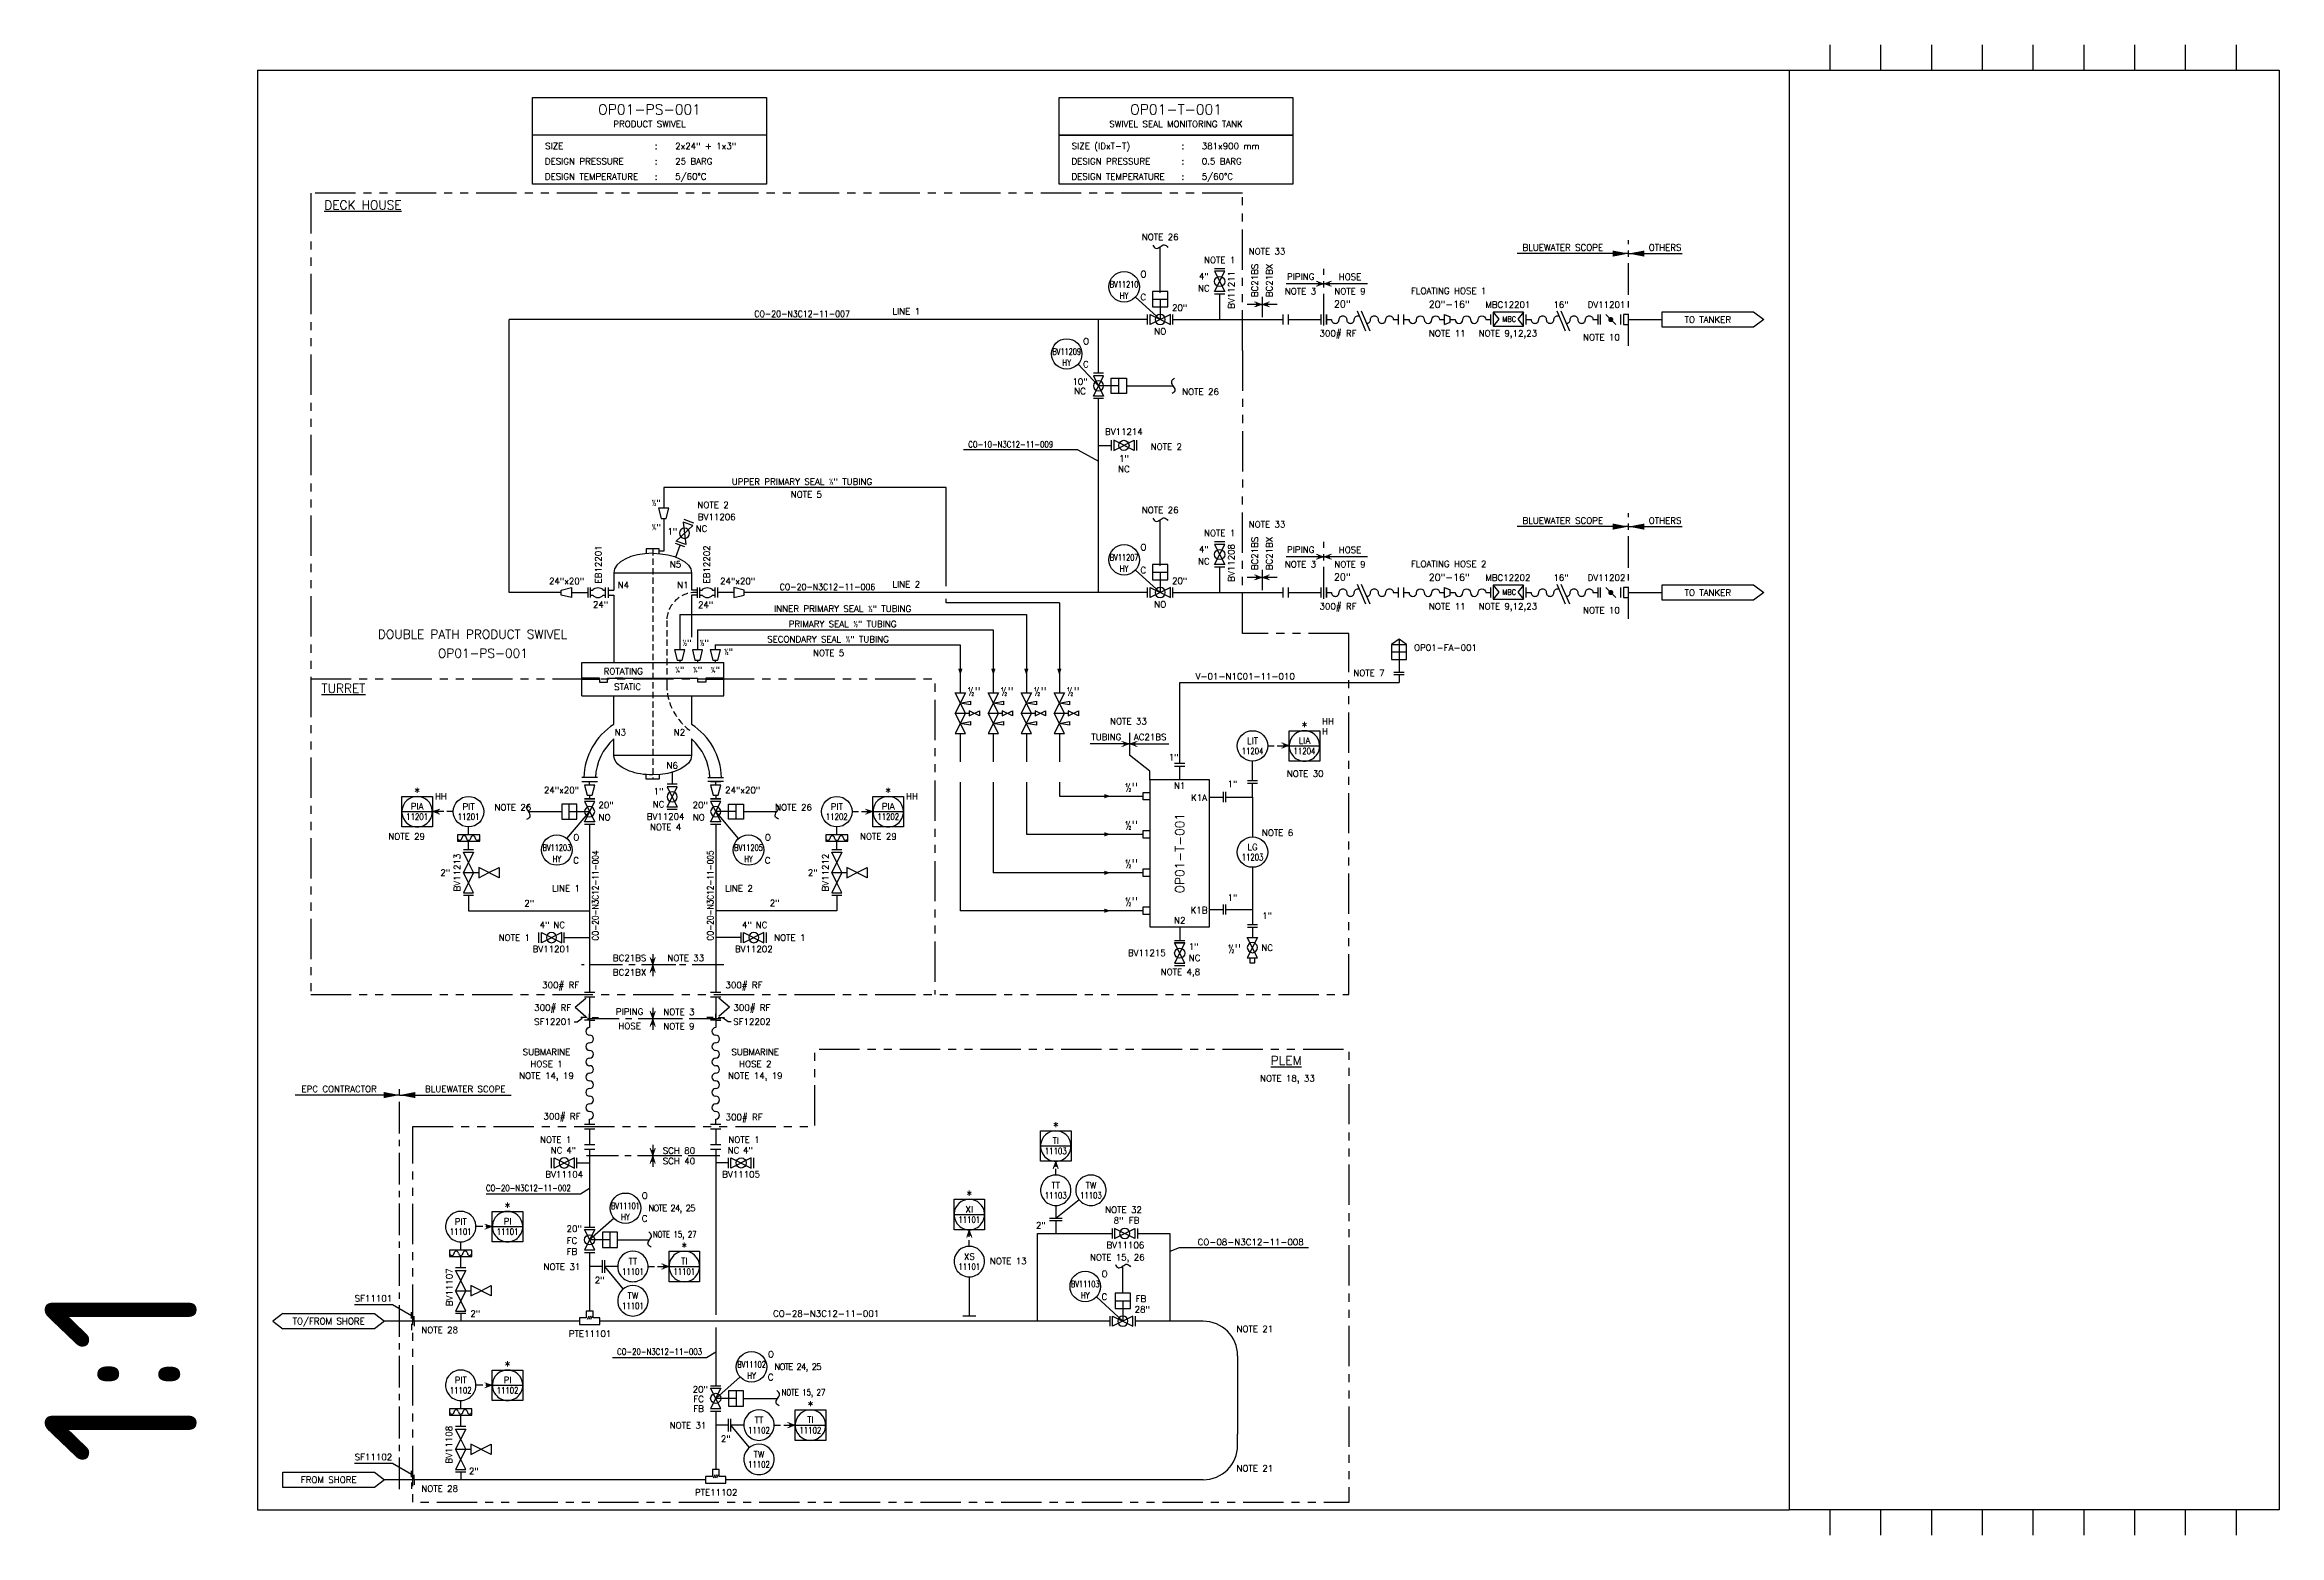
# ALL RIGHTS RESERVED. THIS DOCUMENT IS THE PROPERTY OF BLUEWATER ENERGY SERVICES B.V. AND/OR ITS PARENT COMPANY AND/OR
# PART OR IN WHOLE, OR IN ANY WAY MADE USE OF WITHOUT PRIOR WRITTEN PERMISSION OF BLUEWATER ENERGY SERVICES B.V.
# Model space of a CAD drawing. Header units: millimetres. Extents: x -62 to 818, y -10 to 577.
import ezdxf
from ezdxf.enums import TextEntityAlignment as Align
from ezdxf.xclip import XClip

# ---------------------------------------------------------------- set-up
doc = ezdxf.new("R2010")
doc.units = ezdxf.units.MM
doc.header["$LTSCALE"] = 10
doc.header["$XCLIPFRAME"] = 0
for name, pattern in [('CENTER', [2, 1.25, -0.25, 0.25, -0.25]), ('FANTOME', [63.5, 31.75, -6.35, 6.35, -6.35, 6.35, -6.35]), ('HIDDEN', [0.375, 0.25, -0.125])]:
    doc.linetypes.add(name, pattern=pattern)
doc.layers.get('0').update_dxf_attribs({"linetype": 'CONTINUOUS'})
doc.layers.get('Defpoints').update_dxf_attribs({"linetype": 'CONTINUOUS'})
for name, color, linetype in [('100', 3, 'CONTINUOUS'), ('18', 4, 'CONTINUOUS'), ('18C', 4, 'CENTER'), ('35', 2, 'CONTINUOUS'), ('50', 6, 'CONTINUOUS'), ('70', 1, 'CONTINUOUS'), ('B-Equipment (Yellow)', 2, 'CONTINUOUS'), ('B-Flow Sheet Cont (White)', 7, 'CONTINUOUS'), ('B-Instrumentation (Yellow)', 2, 'CONTINUOUS'), ('B-Text (Yellow)', 2, 'CONTINUOUS'), ('B-Valves (Yellow)', 2, 'CONTINUOUS'), ('Dim', 7, 'CONTINUOUS'), ('E35', 2, 'CONTINUOUS'), ('E50', 6, 'CONTINUOUS'), ('Kader', 3, 'CONTINUOUS'), ('PID01-Process Line (Green)', 3, 'CONTINUOUS'), ('PID02-Utility Line (Yellow()', 2, 'CONTINUOUS'), ('PID04-Valves (Yellow)', 2, 'CONTINUOUS'), ('PID05-Instrumentation (Yellow)', 2, 'CONTINUOUS'), ('PID06-Text (Yellow)', 2, 'CONTINUOUS'), ('PID10-Instrument Signal Line (White)', 7, 'HIDDEN'), ('PID13-Hydraulic Line (Cyan)', 4, 'BW_HYDRAULIC'), ('PID15-Skid Package Fence (White)', 7, 'CENTER'), ('T18', 2, 'CONTINUOUS')]:
    doc.layers.add(name, color=color, linetype=linetype)
doc.styles.add('iso18', font='Romans', dxfattribs={"height": 1.8})
doc.styles.add('iso18_1', font='romans.shx', dxfattribs={"height": 1.8})
doc.styles.add('iso18_2', font='romans.shx', dxfattribs={"height": 3.6})
doc.styles.add('iso25', font='Romans', dxfattribs={"height": 2.5})
doc.styles.add('iso35', font='Romans.shx', dxfattribs={"height": 3.5})
doc.styles.add('ISO50', font='ROMANS.shx', dxfattribs={"height": 5})
doc.styles.add('KADER35', font='ISO.SHX', dxfattribs={"height": 3.5})
doc.linetypes.add('BW_HYDRAULIC', pattern='A,0.4,0.1,[110,bw_extra.shx,S=0.1,R=0,X=-0.12,Y=0.1],0.1,0.4', length=1)

msp = doc.modelspace()

# ---------------------------------------------------------------- texts
at = {"layer": 'Dim', "style": 'ISO50', "width": 0.9}
for p in [(514.78, 468.93), (514.78, 361.41)]:
    msp.add_text('MBC', height=2.16, dxfattribs=at).set_placement(p, align=Align.MIDDLE)
at = {"layer": 'PID06-Text (Yellow)', "color": 6}
for s, height, style, p in [('%%UDECK HOUSE', 3.5, 'iso35', (63.47, 513.87)), ('LINE 1', 2.5, 'iso18', (277.4, 472.02)), ('LINE 2', 2.5, 'iso18', (277.4, 364.5)), ('%%UTURRET', 3.5, 'iso35', (55.8, 323.54)), ('LINE 1', 2.5, 'iso18', (143.44, 244.73)), ('LINE 2', 2.5, 'iso18', (211.53, 244.73)), ('%%UPLEM', 3.5, 'iso35', (426.99, 176.97))]:
    msp.add_text(s, height=height, dxfattribs=dict(at, style=style)).set_placement(p, align=Align.MIDDLE_CENTER)
at = {"layer": 'PID06-Text (Yellow)', "style": 'iso18'}
for s, p in [('NOTE 26', (377.38, 501.28)), ('NOTE 1', (400.79, 492.17)), ('NOTE 33', (419.44, 495.62)), ('4"', (394.55, 485.83)), ('PIPING', (432.71, 485.65)), ('HOSE', (452.12, 485.58)), ('NC', (394.55, 481.08)), ('NOTE 3', (432.61, 479.9)), ('NOTE 9', (452.12, 479.9)), ('DV11201', (553.1, 474.63)), ('20"', (385.03, 473.38)), ('NO', (377.38, 464.09)), ('10"', (345.81, 444.34)), ('NC', (345.81, 440.57)), ('NOTE 26', (393.25, 440.33)), ('1"', (363.1, 414.04)), ('NOTE 2', (379.8, 418.64)), ('NC', (363.1, 409.89)), ('NOTE 2', (201.34, 395.77)), ('NOTE 5', (238.07, 399.88)), ('NC', (196.78, 386.42)), ('NOTE 26', (377.38, 393.76)), ('NOTE 33', (419.44, 388.1)), ('1"', (185.3, 385.32)), ('4"', (394.55, 378.31)), ('NOTE 1', (400.79, 384.65)), ('PIPING', (432.71, 378.13)), ('HOSE', (452.12, 378.07)), ('N5', (186.54, 372.36)), ('NC', (394.55, 373.57)), ('NOTE 3', (432.61, 372.39)), ('NOTE 9', (452.12, 372.39)), ('24"x20"', (143.65, 365.75)), ('N4', (166.05, 364.23)), ('N1', (189.43, 364.23)), ('24"x20"', (211, 365.75)), ('20"', (385.03, 365.86)), ('DV11202', (553.1, 367.11)), ('24"', (157.05, 356.54)), ('24"', (198.4, 356.42)), ('NO', (377.38, 356.57)), ('NOTE 33', (364.88, 310.6)), ('N3', (164.83, 306.25)), ('N2', (188.1, 306.25)), ('TUBING', (356.17, 304.34)), ('AC21BS', (373.42, 304.34)), ('N6', (185.25, 293.16)), ('NOTE 30', (434.47, 289.92)), ('24"x20"', (141.66, 283.44)), ('1"', (179.87, 283.03)), ('24"x20"', (212.98, 283.44)), ('N1', (385.07, 285.18)), ('K1A', (392.68, 280.5)), ('20"', (159.21, 277.56)), ('NO', (158.61, 272.76)), ('NC', (179.87, 277.89)), ('20"', (196.29, 277.56)), ('NO', (195.7, 272.76)), ('NOTE 29', (80.69, 265.2)), ('NOTE 4', (182.65, 268.87)), ('NOTE 29', (266.42, 265.2)), ('4"', (135.03, 230.37)), ('NC', (140.76, 230.37)), ('4"', (214.67, 230.37)), ('NC', (220.41, 230.37)), ('N2', (385.07, 232.13)), ('K1B', (392.68, 236.18)), ('NOTE 1', (123.07, 225.37)), ('NOTE 1', (231.55, 225.37)), ('BC21BS', (168.48, 217.39)), ('BC21BX', (168.48, 211.71)), ('NOTE 33', (190.59, 217.32)), ('300# RF', (141.34, 206.69)), ('300# RF', (213.51, 206.69)), ('300# RF', (138.21, 197.81)), ('PIPING', (168.48, 196.2)), ('NOTE 3', (187.89, 196.14)), ('300# RF', (216.64, 197.81)), ('SF12201', (138.28, 192.24)), ('HOSE', (168.48, 190.52)), ('NOTE 9', (187.89, 190.46)), ('SF12202', (216.65, 192.26)), ('SUBMARINE', (135.76, 180.31)), ('HOSE 1', (135.76, 175.62)), ('SUBMARINE', (217.92, 180.31)), ('HOSE 2', (217.95, 175.62)), ('300# RF', (141.85, 154.98)), ('300# RF', (213.57, 154.67)), ('NOTE 1', (139.37, 145.76)), ('NC', (139.71, 141.63)), ('4"', (145.45, 141.63)), ('SCH 80', (187.89, 141.49)), ('NC', (209.36, 141.63)), ('NOTE 1', (213.5, 145.76)), ('4"', (215.09, 141.63)), ('SCH 40', (187.89, 137.39)), ('8"', (360.98, 113.99)), ('FB', (367.09, 113.99)), ('20"', (146.66, 110.75)), ('20"', (146.66, 110.75)), ('FC', (145.78, 106.07)), ('CO-08-N3C12-11-008', (413, 105.47)), ('FB', (145.78, 101.75)), ('NOTE 15, 26', (360.49, 99.48)), ('SF11101', (67.61, 83.28)), ('28"', (370.3, 78.95)), ('FB', (369.8, 83.14)), ('CO-28-N3C12-11-001', (245.86, 77.31)), ('NOTE 21', (414.65, 71.29)), ('20"', (196.3, 47.47)), ('FC', (195.62, 43.68)), ('FB', (195.62, 39.84)), ('SF11102', (67.61, 20.81)), ('NOTE 21', (414.65, 16.36))]:
    msp.add_text(s, height=2.5, dxfattribs=at).set_placement(p, align=Align.MIDDLE_CENTER)
for s, p in [('BV11211', (405.35, 480.45)), ('BC21BS', (414.63, 484.16)), ('BC21BX', (420.31, 484.16)), ('BV11208', (405.35, 372.93)), ('BC21BS', (414.63, 376.64)), ('BC21BX', (420.31, 376.64)), ('BV11213', (100.57, 250.97)), ('BV11212', (245.55, 250.97)), ('BV11107', (97.48, 87.66)), ('BV11108', (97.33, 25.66))]:
    msp.add_text(s, height=2.5, rotation=90, dxfattribs=at).set_placement(p, align=Align.MIDDLE_CENTER)
for s, width, p in [('CO-20-N3C12-11-007', 0.9, (236.39, 471)), ('CO-20-N3C12-11-006', 0.9, (246.39, 363.49)), ('CO-20-N3C12-11-003', 0.8, (180.27, 62.31))]:
    msp.add_text(s, height=2.5, dxfattribs=dict(at, width=width)).set_placement(p, align=Align.MIDDLE_CENTER)
for s, rotation, width, p in [('CO-10-N3C12-11-009', 360, 0.8, (318.52, 419.61)), ('CO-20-N3C12-11-004', 90, 0.85, (154.99, 241.93)), ('CO-20-N3C12-11-005', 90, 0.85, (200.25, 241.93))]:
    msp.add_text(s, height=2.5, rotation=rotation, dxfattribs=dict(at, width=width)).set_placement(p, align=Align.MIDDLE_CENTER)
at = {"layer": 'PID06-Text (Yellow)', "color": 6, "style": 'iso35'}
msp.add_text('DOUBLE PATH PRODUCT SWIVEL', height=3.5, dxfattribs=at).set_placement((69.35, 343.09))
at = {"layer": 'PID06-Text (Yellow)', "style": 'iso18', "width": 0.8}
for s, p in [('CO-20-N3C12-11-002', (111.92, 125.48)), ('NOTE 15, 27', (177.62, 107.24)), ('NOTE 15, 27', (228.31, 45.05))]:
    msp.add_text(s, height=2.5, dxfattribs=at).set_placement(p)
at = {"layer": 'PID06-Text (Yellow)', "style": 'iso18'}
for s, p in [('NOTE 32', (355.7, 116.93)), ('NOTE 31', (134.6, 94.49)), ('NOTE 31', (184.24, 32.02))]:
    msp.add_text(s, height=2.5, dxfattribs=at).set_placement(p)
at = {"layer": 'PID06-Text (Yellow)', "char_height": 2.5, "attachment_point": 2, "style": 'iso18'}
for s, insert, width in [('NOTE 26', (122.51, 277.92), 15.9125), ('NOTE 26', (233.01, 277.92), 15.9125), ('NOTE 14, 19', (135.76, 172.24), 24.8431), ('NOTE 14, 19', (217.95, 172.24), 24.8431)]:
    msp.add_mtext(s, dxfattribs=dict(at, insert=insert, width=width))
at = {"layer": 'T18', "color": 6, "style": 'iso18'}
for s, p in [('OP01-PS-001', (176.31, 551.51)), ('OP01-T-001', (383.63, 551.51))]:
    msp.add_text(s, height=4, dxfattribs=at).set_placement(p, align=Align.MIDDLE_CENTER)
at = {"layer": 'T18'}
for s, height, style, p in [('PRODUCT SWIVEL', 2.4976, 'iso18', (176.31, 545.75)), ('SWIVEL SEAL MONITORING TANK', 2.4976, 'iso18', (383.63, 545.75)), ('BLUEWATER SCOPE', 2.5, 'iso18', (535.91, 497.13)), ('OTHERS', 2.5, 'iso18', (576.17, 497.13)), ('FLOATING HOSE 1', 2.5, 'iso18', (490.96, 480.06)), ('MBC12201', 2.5, 'iso18', (514.26, 474.63)), ('300# RF', 2.5, 'iso18', (447.4, 463.34)), ('NOTE 11', 2.5, 'iso18', (490.39, 463.34)), ('NOTE 9,12,23', 2.5, 'iso18', (514.26, 463.34)), ('NOTE 10', 2.5, 'iso18', (551.11, 461.8)), ('BV11214', 2.498, 'iso18', (363.1, 424.63)), ('UPPER PRIMARY SEAL ½" TUBING', 2.4976, 'iso18', (236.33, 404.93)), ('½"', 2.5, 'iso18', (178.93, 396.57)), ('¼"', 2.5, 'iso18', (178.93, 386.98)), ('BV11206', 2.498, 'iso18', (202.79, 391.03)), ('BLUEWATER SCOPE', 2.5, 'iso18', (535.91, 389.61)), ('OTHERS', 2.5, 'iso18', (576.17, 389.61)), ('FLOATING HOSE 2', 2.5, 'iso18', (490.96, 372.54)), ('MBC12202', 2.5, 'iso18', (514.26, 367.11)), ('INNER PRIMARY SEAL ½" TUBING', 2.4976, 'iso18', (252.35, 354.86)), ('300# RF', 2.5, 'iso18', (447.4, 355.82)), ('NOTE 11', 2.5, 'iso18', (490.39, 355.82)), ('NOTE 9,12,23', 2.5, 'iso18', (514.26, 355.82)), ('NOTE 10', 2.5, 'iso18', (551.11, 354.29)), ('SECONDARY SEAL ½" TUBING', 2.4976, 'iso18', (246.6, 342.86)), ('PRIMARY SEAL ½" TUBING', 2.4976, 'iso18', (252.35, 348.86)), ('OP01-FA-001', 2.5, 'iso18', (489.71, 339.56)), ('V-01-N1C01-11-010', 2.4976, 'iso18', (410.85, 328.27)), ('*', 3.5, 'iso35', (434.18, 308.53)), ('*', 3.5, 'iso35', (84.82, 282.65)), ('*', 3.5, 'iso35', (270.3, 282.65)), ('BV11204', 2.498, 'iso18', (182.65, 273.06)), ('2"', 2.498, 'iso18', (95.89, 250.97)), ('2"', 2.498, 'iso18', (240.59, 250.97)), ('BV11201', 2.498, 'iso18', (137.74, 220.87)), ('BV11202', 2.498, 'iso18', (217.38, 220.87)), ('EPC CONTRACTOR', 2.5, 'iso18', (54.1, 165.76)), ('BLUEWATER SCOPE', 2.5, 'iso18', (103.77, 165.76)), ('*', 3.5, 'iso35', (336.27, 150.99)), ('BV11104', 2.498, 'iso18', (142.74, 132.13)), ('BV11105', 2.498, 'iso18', (212.38, 132.13)), ('*', 3.5, 'iso35', (302.23, 123.98)), ('*', 3.5, 'iso35', (120.41, 119.25)), ('*', 3.5, 'iso35', (190.02, 103.54)), ('BV11106', 2.498, 'iso18', (363.67, 104.27)), ('TO/FROM SHORE', 2.5, 'iso18', (50, 74.33)), ('NOTE 28', 2.5, 'iso18', (93.69, 70.87)), ('PTE11101', 2.498, 'iso18', (152.9, 69.36)), ('*', 3.5, 'iso35', (120.41, 56.78)), ('*', 3.5, 'iso35', (239.67, 41.07)), ('NOTE 28', 2.5, 'iso18', (93.69, 8.4)), ('PTE11102', 2.498, 'iso18', (202.55, 6.89))]:
    msp.add_text(s, height=height, dxfattribs=dict(at, style=style)).set_placement(p, align=Align.MIDDLE_CENTER)
at = {"layer": 'T18', "style": 'iso18'}
for s, height, p in [('SIZE ', 2.498, (135.23, 535.08)), (':', 2.5, (178.41, 535.08)), ('2x24" + 1x3"', 2.4976, (186.43, 535.08)), ('SIZE (IDxT-T)', 2.4976, (342.54, 535.08)), (':', 2.5, (385.73, 535.08)), ('381x900 mm', 2.498, (393.75, 535.08)), ('DESIGN PRESSURE', 2.4976, (135.12, 529.09)), (':', 2.5, (178.41, 529.09)), ('25 BARG', 2.498, (186.43, 529.09)), ('DESIGN PRESSURE', 2.4976, (342.44, 529.09)), (':', 2.5, (385.73, 529.09)), ('0.5 BARG', 2.498, (393.75, 529.09)), ('DESIGN TEMPERATURE', 2.4976, (135.12, 523.09)), (':', 2.5, (178.41, 523.09)), ('5/60°C', 2.498, (186.43, 523.09)), ('DESIGN TEMPERATURE', 2.4976, (342.44, 523.09)), (':', 2.5, (385.73, 523.09)), ('5/60°C', 2.498, (393.75, 523.09)), ('NOTE 7', 2.5, (453.41, 327.62)), ('H', 2.5, (441.08, 304.64)), ('NOTE 6', 2.5, (417.41, 264.66))]:
    msp.add_text(s, height=height, dxfattribs=at).set_placement(p, align=Align.BOTTOM_LEFT)
at = {"layer": 'T18'}
for s, height, style, p in [('20"', 2.727, 'iso18', (445.79, 473.49)), ('20"-16"', 2.727, 'iso18', (483.13, 473.4)), ('16"', 2.5, 'iso18', (532.19, 473.38)), ('20"', 2.727, 'iso18', (445.79, 365.98)), ('20"-16"', 2.727, 'iso18', (483.13, 365.88)), ('16"', 2.5, 'iso18', (532.19, 365.86)), ('NOTE 5', 2.498, 'iso18', (240.68, 336.24)), ('½"', 3.6, 'iso18_2', (301.53, 320.45)), ('½"', 3.6, 'iso18_2', (314.53, 320.45)), ('½"', 3.6, 'iso18_2', (327.53, 320.45)), ('½"', 3.6, 'iso18_2', (340.53, 320.45)), ('½"', 3.6, 'iso18_2', (363.45, 282.67)), ('½"', 3.6, 'iso18_2', (363.45, 267.79)), ('½"', 3.6, 'iso18_2', (363.45, 252.61)), ('2"', 2.5, 'iso18_1', (127.01, 237.65)), ('2"', 2.5, 'iso18_1', (223.67, 237.76)), ('½"', 3.6, 'iso18_2', (363.45, 237.67)), ('BV11215', 2.498, 'iso18', (364.67, 218.12)), ('½"', 3.6, 'iso18_2', (403.98, 219.14)), ('NOTE 4,8', 2.498, 'iso18', (377.57, 210.63)), ('2"', 2.5, 'iso18_1', (328.46, 110.85)), ('2"', 2.5, 'iso18_1', (154.77, 89.23)), ('2"', 2.5, 'iso18_1', (105.76, 76.06)), ('2"', 2.5, 'iso18_1', (204.41, 26.75)), ('2"', 2.5, 'iso18_1', (105.21, 14.02))]:
    msp.add_text(s, height=height, dxfattribs=dict(at, style=style)).set_placement(p)
at = {"layer": 'T18', "style": 'iso18'}
for s, p in [('EB12201', (156.14, 372.33)), ('EB12202', (198.83, 372.33))]:
    msp.add_text(s, height=2.498, rotation=90, dxfattribs=at).set_placement(p, align=Align.MIDDLE_CENTER)
at = {"layer": 'T18', "color": 2, "style": 'iso18'}
msp.add_text('OP01-PS-001', height=3.5, dxfattribs=at).set_placement((110.69, 337.36), align=Align.MIDDLE_CENTER)
at = {"layer": 'T18', "color": 7, "style": 'iso18'}
for s, p in [('½"', (191.05, 341.45)), ('½"', (197.84, 341.45)), ('½"', (207.39, 337.91)), ('¼"', (188.21, 330.77)), ('¼"', (195.21, 330.77)), ('¼"', (202.21, 330.77))]:
    msp.add_text(s, height=2.5, dxfattribs=at).set_placement(p, align=Align.MIDDLE_CENTER)
at = {"layer": 'T18', "color": 6, "style": 'iso18'}
msp.add_text('OP01-T-001', height=3.5, rotation=90, dxfattribs=at).set_placement((385.07, 258.58), align=Align.MIDDLE_CENTER)
at = {"layer": 'T18', "style": 'iso18'}
for s, insert, char_height, width, attachment_point in [('1"', (380.75, 297.66), 2.498, 4.4592, 1), ('1"', (403.89, 287.16), 2.498, 4.4592, 1), ('1"', (403.89, 242.41), 2.498, 3.7406, 1), ('1"', (417.54, 235.24), 2.498, 1.3678, 1), ('1"', (388.62, 223.11), 2.498, 4.5124, 1), ('NC', (417.22, 222.62), 2.498, 4.5124, 1), ('NC', (388.62, 218.64), 2.498, 4.5124, 1), ('NOTE 18, 33', (427.47, 171.19), 2.5, 27.4412, 2), ('{\\T0.85;NOTE 24, 25}', (184.98, 120.1), 2.5, 23.3181, 2), ('NOTE 13', (317.56, 99.24), 2.5, 18.2241, 2), ('{\\T0.85;NOTE 24, 25}', (234.62, 57.63), 2.5, 23.3181, 2)]:
    msp.add_mtext(s, dxfattribs=dict(at, insert=insert, char_height=char_height, width=width, attachment_point=attachment_point))

# ---------------------------------------------------------------- blocks, each defined once
blk = doc.blocks.new('Matrix')
for p, q in [((641, 577), (641, 567)), ((661, 577), (661, 567)), ((681, 577), (681, 567)), ((701, 577), (701, 567)), ((721, 577), (721, 567)), ((741, 577), (741, 567)), ((761, 577), (761, 567)), ((781, 577), (781, 567)), ((801, 577), (801, 567)), ((22, 567), (22, 0)), ((22, 567), (625, 567)), ((625, 567), (818, 567)), ((625, 567), (625, 0)), ((818, 567), (818, 0)), ((22, 0), (625, 0)), ((818, 0), (625, 0)), ((641, 0), (641, -10)), ((661, 0), (661, -10)), ((681, 0), (681, -10)), ((701, 0), (701, -10)), ((721, 0), (721, -10)), ((741, 0), (741, -10)), ((761, 0), (761, -10)), ((781, 0), (781, -10)), ((801, 0), (801, -10))]:
    blk.add_line(p, q)
at = {"style": 'KADER35'}
blk.add_attdef('VWS', text='', height=60, rotation=90, dxfattribs=at).set_placement((-31.82, 17.84), align=Align.MIDDLE_LEFT)
blk = doc.blocks.new('expansion-contraction compensator')
for p, q in [((0, -2), (0, 2)), ((6, -2), (6, 2))]:
    blk.add_line(p, q)
for points in [[(0, 1), (1, 1, -0.5), (5, 1), (6, 1)], [(0, -1), (1, -1, 0.5), (5, -1), (6, -1)]]:
    blk.add_lwpolyline(points, format="xyb")
blk = doc.blocks.new('Flange Single')
blk.add_line((0, -2), (0, 2))
blk = doc.blocks.new('ball valve_FL')
for p, q in [((-5, -2), (-5, 2)), ((5, -2), (5, 2))]:
    blk.add_line(p, q)
blk.add_lwpolyline([(4, 2), (-4, -2), (-4, 2), (4, -2)], close=True)
blk.add_circle((0, 0), 2)
at = {"color": 2, "style": 'iso18'}
blk.add_attdef('BDV', text='', height=2.5, rotation=90, dxfattribs=at).set_placement((0, 3), align=Align.MIDDLE_LEFT)
for tag, p in [('NO', (0, 5)), ('BDV', (0, -5))]:
    blk.add_attdef(tag, text='', height=2.5, dxfattribs=at).set_placement(p, align=Align.MIDDLE_CENTER)
blk.add_attdef('NO', text='', height=2.5, rotation=90, dxfattribs=at).set_placement((0, -3), align=Align.MIDDLE_RIGHT)
blk = doc.blocks.new('blind flange')
at = {"layer": 'PID04-Valves (Yellow)'}
for p, q in [((0, -2), (0, 2)), ((2, 2), (2, -2))]:
    blk.add_line(p, q, dxfattribs=at)
blk = doc.blocks.new('Nozzle_Flange')
at = {"color": 2}
blk.add_line((-2, 5), (2, 5), dxfattribs=at)
blk.add_line((0, 0), (0, 5))
blk = doc.blocks.new('PIDNEC08')
for p, q in [((0, -2), (0, 2)), ((1, 2), (1, -2))]:
    blk.add_line(p, q)
blk = doc.blocks.new('PIDVAL07')
blk.add_lwpolyline([(4, 2), (-4, -2), (-4, 2), (4, -2)], close=True)
blk.add_circle((0, 0), 2)
at = {"color": 2, "style": 'iso18'}
blk.add_attdef('BDV', text='', height=2.5, rotation=90, dxfattribs=at).set_placement((0, 3), align=Align.MIDDLE_LEFT)
for tag, p in [('NO', (0, 5)), ('BDV', (0, -5))]:
    blk.add_attdef(tag, text='', height=2.5, dxfattribs=at).set_placement(p, align=Align.MIDDLE_CENTER)
blk.add_attdef('NO', text='', height=2.5, rotation=90, dxfattribs=at).set_placement((0, -3), align=Align.MIDDLE_RIGHT)
blk = doc.blocks.new('PIDNEC01')
blk.add_lwpolyline([(-4, -2), (0, -1), (0, 1), (-4, 2)], close=True)
blk = doc.blocks.new('local mounted instrument')
blk.add_circle((0, 0), 6)
at = {"color": 2, "style": 'iso18'}
blk.add_attdef('SC', text='', height=2.5, dxfattribs=at).set_placement((-6, 6), align=Align.MIDDLE_RIGHT)
for tag, p in [('IF', (0, 2)), ('TN', (0, -2))]:
    blk.add_attdef(tag, text='', height=2.5, dxfattribs=at).set_placement(p, align=Align.MIDDLE)
for tag, p in [('X', (6, 6)), ('Y', (6, -6))]:
    blk.add_attdef(tag, text='', height=2.5, dxfattribs=at).set_placement(p, align=Align.MIDDLE_LEFT)
blk = doc.blocks.new('swing check valve')
blk.add_lwpolyline([(-4, -2, 0, 0, 0), (-4, 2, 0, 0, 0), (1.32, -0.66, 2, 0, 0), (4, -2, 0, 0, 0), (4, 2, 0, 0, 0)], format="xyseb")
at = {"color": 2, "style": 'iso18'}
blk.add_attdef('BDV', text='', height=2.5, rotation=90, dxfattribs=at).set_placement((0, 3), align=Align.MIDDLE_LEFT)
for tag, p in [('NO', (0, 5)), ('BDV', (0, -5))]:
    blk.add_attdef(tag, text='', height=2.5, dxfattribs=at).set_placement(p, align=Align.MIDDLE_CENTER)
blk.add_attdef('NO', text='', height=2.5, rotation=90, dxfattribs=at).set_placement((0, -3), align=Align.MIDDLE_RIGHT)
blk = doc.blocks.new('Flow pijl')
at = {"layer": 'E35', "linetype": 'Continuous', "lineweight": 0}
for p, q in [((0, 0), (-3, 1)), ((-3, -1), (0, 0)), ((-2.5, 1), (-2, 0)), ((-2, 0), (-2.5, -1)), ((-2, 0.5), (-0.5, 0)), ((-1.5, 0), (-2, 0.5)), ((-0.5, 0), (-2, -0.5)), ((-2, -0.5), (-1.5, 0)), ((-1, 0), (-1.5, 0)), ((-0.5, 0), (0, 0))]:
    blk.add_line(p, q, dxfattribs=at)
blk = doc.blocks.new('double block & bleed valve -monoblock')
blk.add_line((0, -1), (0, -3))
for points in [[(-4, 1), (0, 3), (0, -1), (-8, 3), (-8, -1), (-4, 1)], [(4, 1), (8, 3), (8, -1), (0, 3), (0, -1), (4, 1)], [(0, -7), (2, -11), (-2, -11), (2, -3), (-2, -3), (0, -7)]]:
    blk.add_lwpolyline(points)
at = {"color": 2, "style": 'iso18'}
blk.add_attdef('BDV', text='', height=2.5, rotation=90, dxfattribs=at).set_placement((0, 3), align=Align.MIDDLE_LEFT)
for tag, p in [('NO', (0, 5)), ('BDV', (5.5, -7))]:
    blk.add_attdef(tag, text='', height=2.5, dxfattribs=at).set_placement(p, align=Align.MIDDLE_CENTER)
blk.add_attdef('NO', text='', height=2.5, rotation=90, dxfattribs=at).set_placement((5.5, -5), align=Align.MIDDLE_RIGHT)
blk = doc.blocks.new('PIDNEC16')
at = {"color": 2}
for p, q in [((0, 2), (0, -2)), ((16, 2), (16, -2))]:
    blk.add_line(p, q, dxfattribs=at)
at = {"color": 7}
blk.add_lwpolyline([(0, 0), (2, 0, -1), (5, 0, 1), (8, 0, -1), (11, 0, 1), (14, 0), (16, 0)], format="xyb", dxfattribs=at)
blk = doc.blocks.new('threaded cap')
blk.add_lwpolyline([(0, 2), (-2, 2), (-2, -2), (0, -2)])
blk = doc.blocks.new('piston-operated actuator')
for p, q in [((-3, 8), (3, 8)), ((0, 8), (0, 0))]:
    blk.add_line(p, q)
blk.add_lwpolyline([(-3, 5), (3, 5), (3, 11), (-3, 11)], close=True)
blk = doc.blocks.new('barred T-piece')
for p, q in [((-0.33, 2), (-1, 0.67)), ((0.33, 2), (-0.33, 0.67)), ((1, 2), (0.33, 0.67))]:
    blk.add_line(p, q)
blk.add_lwpolyline([(-4, 1.33), (-4, -1.33), (4, -1.33), (4, 1.33), (1.33, 1.33), (1.33, 4), (-1.33, 4), (-1.33, 1.33), (-4, 1.33)])
blk = doc.blocks.new('mounted in control room-front of panel_1')
blk.add_line((-6, 0), (6, 0))
for start, end in [(321.92688, 218.07312), (218.07312, 321.92688)]:
    blk.add_arc((0, 0), 6, start, end)
at = {"color": 2, "style": 'iso18'}
blk.add_attdef('SC', text='', height=2.5, dxfattribs=at).set_placement((-6, 6), align=Align.MIDDLE_RIGHT)
for tag, p in [('IF', (0, 2.1)), ('TN', (0, -2))]:
    blk.add_attdef(tag, text='', height=2.5, dxfattribs=at).set_placement(p, align=Align.MIDDLE)
for tag, p in [('X', (6, 6)), ('Y', (6, -6))]:
    blk.add_attdef(tag, text='', height=2.5, dxfattribs=at).set_placement(p, align=Align.MIDDLE_LEFT)
blk = doc.blocks.new('BES_DIAPHRAGM_SEAL_A')
at = {"flags": 128}
blk.add_lwpolyline([(4.35, 2.48), (-4.35, 2.48), (-4.35, 0), (4.35, 0)], close=True, dxfattribs=at)
at = {"color": 4}
for centre, start, end in [((-3.48, 1.24), 180, 0), ((-1.74, 1.24), 0, 180), ((0, 1.24), 180, 0), ((1.74, 1.24), 0, 180), ((3.48, 1.24), 180, 0)]:
    blk.add_arc(centre, 0.869, start, end, dxfattribs=at)
blk = doc.blocks.new('flow sheet continuation A')
at = {"layer": 'B-Flow Sheet Cont (White)'}
blk.add_lwpolyline([(40, 0), (36, -3), (0, -3), (0, 3), (36, 3), (40, 0)], dxfattribs=at)
at = {"layer": 'B-Text (Yellow)', "style": 'iso25'}
for tag, p in [('OUTSIDE3', (18, 12)), ('OUTSIDE2', (18, 8)), ('OUTSIDE1', (18, 4))]:
    blk.add_attdef(tag, text='', height=2.5, dxfattribs=at).set_placement(p, align=Align.CENTER)
blk.add_attdef('INSIDE', text='', height=2.5, dxfattribs=at).set_placement((18, 0), align=Align.MIDDLE)
blk = doc.blocks.new('Line Break')
at = {"color": 0}
blk.add_spline([(-0.65, -2.93), (0.6, -1.8), (0.05, -0.07), (-0.79, 1.61), (0.29, 3.07)], degree=3, dxfattribs=at)
blk = doc.blocks.new('needle valve')
blk.add_lwpolyline([(4, 2), (-4, -2), (-4, 2), (4, -2)], close=True)
blk.add_lwpolyline([(0, 0), (-0.75, 4), (0.75, 4), (0, 0)])
at = {"color": 2, "style": 'iso18'}
blk.add_attdef('BDV', text='', height=2.5, rotation=90, dxfattribs=at).set_placement((0, 5), align=Align.MIDDLE_LEFT)
for tag, p in [('NO', (0, 7)), ('BDV', (0, -5))]:
    blk.add_attdef(tag, text='', height=2.5, dxfattribs=at).set_placement(p, align=Align.MIDDLE_CENTER)
blk.add_attdef('NO', text='', height=2.5, rotation=90, dxfattribs=at).set_placement((0, -3), align=Align.MIDDLE_RIGHT)
blk = doc.blocks.new('BES_DOUBLE_BB_NEEDLE_VALVE')
blk.add_line((2, 0), (3.5, 0))
at = {"layer": 'B-Valves (Yellow)'}
blk.add_lwpolyline([(3.5, -1), (7.5, 1), (7.5, -1), (3.5, 1)], close=True, dxfattribs=at)
at = {"layer": 'B-Valves (Yellow)', "rotation": 270}
for p in [(0, 4), (0, -4)]:
    blk.add_blockref('needle valve', p, dxfattribs=at)
blk = doc.blocks.new('flame arrestor')
for p, q in [((-3, 6), (3, 6)), ((-3, 3), (3, 3)), ((0, 8), (0, 0))]:
    blk.add_line(p, q)
blk.add_lwpolyline([(0, 8), (-3, 6), (-3, 0), (3, 0), (3, 6), (0, 8)])
blk = doc.blocks.new('A$C0FAC5957')
at = {"linetype": 'HIDDEN'}
for p, q in [((-24.82, 91.5), (-24.82, 0.84)), ((-19.29, 63.31), (-19.29, 38.45))]:
    blk.add_line(p, q, dxfattribs=at)
for centre, radius, start, end in [((-8.1, 63.16), 11.2, 85.87514, 179.18788), ((3.21, 38.13), 22.5, 179.17606, 235.54487)]:
    blk.add_arc(centre, radius, start, end, dxfattribs=at)
at = {"layer": '100'}
for p, q in [((-39.64, 40.62), (-36.58, 40.62)), ((-36.58, 40.62), (-39.64, 40.62))]:
    blk.add_line(p, q, dxfattribs=at)
at = {"layer": 'E50'}
for p, q in [((-40.12, 82.14), (-40.12, 75.32)), ((-40.12, 82.14), (-9.52, 82.14)), ((-9.52, 82.14), (-9.52, 75.32)), ((-42.35, 75.32), (-40.12, 75.32)), ((-42.35, 73.32), (-40.12, 73.32)), ((-40.12, 73.32), (-40.12, 46.74)), ((-7.3, 75.32), (-9.52, 75.32)), ((-52.77, 33.73), (-52.77, 46.74)), ((-52.77, 46.74), (3.13, 46.74)), ((3.13, 33.73), (3.13, 46.74)), ((-45.71, 40.62), (-52.77, 40.62)), ((-52.77, 40.24), (-45.71, 40.24)), ((-45.71, 40.62), (-45.71, 39.09)), ((-45.71, 39.09), (-42.65, 39.09)), ((-42.65, 39.09), (-42.65, 40.62)), ((-42.65, 40.62), (-6.99, 40.62)), ((-6.99, 39.09), (-6.99, 40.62)), ((-3.93, 39.09), (-6.99, 39.09)), ((-3.93, 40.62), (-3.93, 39.09)), ((3.13, 40.62), (-3.93, 40.62)), ((-3.93, 40.24), (3.13, 40.24)), ((-52.77, 33.73), (3.13, 33.73)), ((-40.12, 10.19), (-40.12, 16.7)), ((-9.52, 10.19), (-40.12, 10.19)), ((-9.52, 16.7), (-9.52, 10.19))]:
    blk.add_line(p, q, dxfattribs=at)
for points in [[(-22.22, 89.68), (-22.22, 91.5), (-27.43, 91.5), (-27.43, 89.68)], [(-7.3, 73.32), (-9.52, 73.32), (-9.52, 56.72)], [(-40.12, 22.45), (-40.12, 33.73)], [(-9.52, 33.73), (-9.52, 22.45)], [(-40.12, 14.4), (-40.12, 16.7)], [(-22.21, 2.65), (-22.21, 0.84), (-27.42, 0.84), (-27.42, 2.65)]]:
    blk.add_lwpolyline(points, dxfattribs=at)
for centre, radius, start, end in [((-25.94, 0.63), 26.02, 123.03135, 178.01926), ((-23.71, 0.63), 26.02, 1.98074, 56.96865), ((-25.94, 0.63), 21.43, 131.44064, 177.59482), ((-23.71, 0.63), 21.43, 2.40518, 48.55936)]:
    blk.add_arc(centre, radius, start, end, dxfattribs=at)
blk.add_ellipse((-24.82, 82.14), major_axis=(-15.3, 0), ratio=0.5, start_param=4.712389, end_param=6.283185, dxfattribs=at)
at = {"layer": 'E50', "extrusion": (0, 0, -1)}
for centre, major_axis, start_param, end_param in [((-24.82, 82.14), (15.3, 0), 4.712389, 6.283185), ((-24.82, 10.19), (15.3, 0), 2.207853, 3.141593), ((-24.82, 10.19), (-15.3, 0), 3.141593, 4.712389), ((-24.82, 10.19), (15.3, 0), 1.570796, 2.207853)]:
    blk.add_ellipse(centre, major_axis=major_axis, ratio=0.5, start_param=start_param, end_param=end_param, dxfattribs=at)
at = {"layer": 'E50'}
blk.add_blockref('PIDNEC08', (-43.35, 74.32), dxfattribs=at)
at = {"layer": 'E50', "xscale": -1}
blk.add_blockref('PIDNEC08', (-6.29, 74.32), dxfattribs=at)
at = {"layer": 'E50', "yscale": 1.529999999999973}
for p, xscale, zscale, rotation in [((-49.65, 0), -1.529999999999973, 1.53, 270), ((0, 0), 1.529999999999973, 1.529999999999973, 90)]:
    blk.add_blockref('PIDNEC08', p, dxfattribs=dict(at, xscale=xscale, zscale=zscale, rotation=rotation))
at = {"layer": 'T18', "style": 'iso18'}
for s, p in [('ROTATING', (-36.41, 43.38)), ('STATIC', (-34.71, 37.23))]:
    blk.add_text(s, height=2.5, dxfattribs=at).set_placement(p, align=Align.MIDDLE_CENTER)
blk = doc.blocks.new('A$C0FC36BDA')
at = {"layer": 'PID04-Valves (Yellow)'}
for p, q in [((-2, -0.53), (2, -0.53)), ((-2, -7.47), (2, -7.47)), ((0, -2), (0, -0.53)), ((0, -6), (0, -7.47))]:
    blk.add_line(p, q, dxfattribs=at)
at = {"layer": 'T18', "rotation": 270}
blk.add_blockref('PIDNEC01', (0, -6), dxfattribs=at)
blk = doc.blocks.new('Swivel_Flanges')
for p, q in [((-1, 1), (-3.5, 1)), ((0, 0), (-2, 0)), ((0, 0), (0, 2.5)), ((0, 0), (2, 0)), ((1, 1), (3.5, 1))]:
    blk.add_line(p, q)
blk = doc.blocks.new('local mounted instrument_1')
for start, end in [(321.92688, 218.07312), (218.07312, 321.92688)]:
    blk.add_arc((0, 0), 6, start, end)
at = {"color": 2, "style": 'iso18'}
blk.add_attdef('SC', text='', height=2.5, dxfattribs=at).set_placement((-6, 6), align=Align.MIDDLE_RIGHT)
for tag, p in [('IF', (0, 2)), ('TN', (0, -2))]:
    blk.add_attdef(tag, text='', height=2.5, dxfattribs=at).set_placement(p, align=Align.MIDDLE)
for tag, p in [('X', (6, 6)), ('Y', (6, -6))]:
    blk.add_attdef(tag, text='', height=2.5, dxfattribs=at).set_placement(p, align=Align.MIDDLE_LEFT)

# ---------------------------------------------------------------- linework, layer by layer
at = {"color": 2}
for p, q in [((473.35, 466.75), (473.35, 470.75)), ((507.53, 466.75), (507.53, 470.75)), ((510.7, 468.93), (508.49, 466.1)), ((508.53, 471.64), (510.7, 468.93)), ((520.41, 471.65), (518.24, 468.94)), ((518.24, 468.94), (520.44, 466.11)), ((473.35, 359.24), (473.35, 363.24)), ((507.53, 359.24), (507.53, 363.24)), ((510.7, 361.41), (508.49, 358.59)), ((508.53, 364.12), (510.7, 361.41)), ((520.41, 364.13), (518.24, 361.42)), ((518.24, 361.42), (520.44, 358.6))]:
    msp.add_line(p, q, dxfattribs=at)
at = {"color": 7}
for p, q in [((489.35, 466.75), (489.35, 470.75)), ((489.35, 470.75), (491.53, 469.78)), ((489.35, 466.75), (491.53, 467.73)), ((491.53, 467.73), (491.53, 469.78)), ((489.35, 359.24), (489.35, 363.24)), ((489.35, 363.24), (491.53, 362.26)), ((491.53, 360.21), (491.53, 362.26)), ((489.35, 359.24), (491.53, 360.21))]:
    msp.add_line(p, q, dxfattribs=at)
for q in [(299.99, 417.49), (353.1, 412.99)]:
    msp.add_line((344.89, 417.49), q)
for points in [[(473.35, 468.75), (475.35, 468.75, 1), (478.35, 468.75, -1), (481.35, 468.75, 1), (484.35, 468.75, -1), (487.35, 468.75), (489.35, 468.75)], [(491.53, 468.75), (493.53, 468.75, 1), (496.53, 468.75, -1), (499.53, 468.75, 1), (502.53, 468.75, -1), (505.53, 468.75), (507.53, 468.75)], [(473.35, 361.24), (475.35, 361.24, 1), (478.35, 361.24, -1), (481.35, 361.24, 1), (484.35, 361.24, -1), (487.35, 361.24), (489.35, 361.24)], [(491.53, 361.24), (493.53, 361.24, 1), (496.53, 361.24, -1), (499.53, 361.24, 1), (502.53, 361.24, -1), (505.53, 361.24), (507.53, 361.24)]]:
    msp.add_lwpolyline(points, format="xyb", dxfattribs=at)
at = {"color": 2, "flags": 128}
for points in [[(508.53, 466.11), (520.41, 466.11), (520.41, 471.65), (508.53, 471.65)], [(508.53, 358.59), (520.41, 358.59), (520.41, 364.13), (508.53, 364.13)]]:
    msp.add_lwpolyline(points, close=True, dxfattribs=at)
at = {"flags": 128}
for points in [[(112.05, 124.46), (149.12, 124.46), (152.74, 126.67)], [(435.71, 103.2), (384.82, 103.2), (381.17, 101.8)], [(161.7, 59.99), (198.76, 59.99), (202.38, 62.2)]]:
    msp.add_lwpolyline(points, dxfattribs=at)
at = {"layer": '18'}
for p, q in [((147.08, 197.92), (151.26, 201.58)), ((147.08, 197.92), (151.26, 194.28)), ((147.87, 192.26), (149.83, 193.65)), ((207.77, 197.92), (203.59, 201.57)), ((207.77, 197.92), (203.6, 194.28)), ((207.25, 192.26), (205.29, 193.65)), ((146.71, 192.26), (147.87, 192.26)), ((208.41, 192.26), (207.25, 192.26))]:
    msp.add_line(p, q, dxfattribs=at)
at = {"layer": '18C'}
for p, q in [((458.4, 464.21), (455.06, 472.01)), ((460.03, 464.21), (456.69, 472.01)), ((537.01, 464.21), (533.67, 472.01)), ((538.64, 464.21), (535.3, 472.01)), ((458.4, 356.69), (455.06, 364.49)), ((460.03, 356.69), (456.69, 364.49)), ((537.01, 356.69), (533.67, 364.49)), ((538.64, 356.69), (535.3, 364.49))]:
    msp.add_line(p, q, dxfattribs=at)
at = {"layer": '35'}
for p, q in [((550.78, 466.75), (550.78, 470.75)), ((552.78, 470.75), (556.78, 466.75)), ((558.78, 466.75), (558.78, 470.75)), ((550.78, 359.24), (550.78, 363.24)), ((552.78, 363.24), (556.78, 359.24)), ((558.78, 359.24), (558.78, 363.24))]:
    msp.add_line(p, q, dxfattribs=at)
at = {"layer": '35', "color": 2, "linetype": 'Continuous'}
for p, q in [((385.07, 287.5), (385.07, 292.89)), ((413.74, 287.13), (413.74, 294.86)), ((413.74, 280.74), (413.74, 286.13)), ((396.84, 280.74), (402.23, 280.74)), ((385.07, 229.66), (385.07, 224.27)), ((396.84, 236.42), (402.23, 236.42))]:
    msp.add_line(p, q, dxfattribs=at)
at = {"layer": '35', "const_width": 1}
for points in [[(554.28, 468.75, 1), (555.28, 468.75, 1)], [(554.28, 361.24, 1), (555.28, 361.24, 1)]]:
    msp.add_lwpolyline(points, format="xyb", close=True, dxfattribs=at)
at = {"layer": '50'}
for points in [[(130.29, 556.23), (222.34, 556.23), (222.34, 522.06), (130.29, 522.06)], [(130.29, 556.23), (222.34, 556.23), (222.34, 541.33), (130.29, 541.33)], [(337.61, 556.23), (429.65, 556.23), (429.65, 541.33), (337.61, 541.33)], [(337.61, 541.33), (429.65, 541.33), (429.65, 522.06), (337.61, 522.06)]]:
    msp.add_lwpolyline(points, close=True, dxfattribs=at)
at = {"layer": '70', "color": 7}
for p, q in [((152.74, 192.89), (152.74, 189.94)), ((202.38, 192.89), (202.38, 189.94)), ((152.74, 151.94), (152.74, 153.94)), ((202.38, 151.94), (202.38, 153.94))]:
    msp.add_line(p, q, dxfattribs=at)
for centre, start, end in [((152.74, 188.44), 90, 270), ((152.74, 185.44), 270, 90), ((202.38, 188.44), 90, 270), ((202.38, 185.44), 270, 90), ((152.74, 182.44), 90, 270), ((152.74, 176.44), 90, 270), ((152.74, 179.44), 270, 90), ((202.38, 182.44), 90, 270), ((202.38, 176.44), 90, 270), ((202.38, 179.44), 270, 90), ((152.74, 170.44), 90, 270), ((152.74, 173.44), 270, 90), ((152.74, 167.44), 270, 90), ((202.38, 170.44), 90, 270), ((202.38, 173.44), 270, 90), ((202.38, 167.44), 270, 90), ((152.74, 164.44), 90, 270), ((152.74, 158.44), 90, 270), ((152.74, 161.44), 270, 90), ((202.38, 164.44), 90, 270), ((202.38, 158.44), 90, 270), ((202.38, 161.44), 270, 90), ((152.74, 155.44), 270, 90), ((202.38, 155.44), 270, 90)]:
    msp.add_arc(centre, 1.5, start, end, dxfattribs=at)
at = {"layer": 'B-Flow Sheet Cont (White)'}
for p, q in [((32, 77.33), (28, 74.33)), ((28, 74.33), (32, 71.33)), ((32, 77.33), (68, 77.33)), ((68, 71.33), (32, 71.33)), ((68, 77.33), (72, 74.33)), ((72, 74.33), (68, 71.33))]:
    msp.add_line(p, q, dxfattribs=at)
at = {"layer": 'Dim'}
for p, q in [((367.62, 477.62), (377.38, 468.75)), ((417.47, 477.75), (417.47, 469.75)), ((441.8, 482.86), (427.04, 482.86)), ((458.98, 482.86), (441.8, 482.86)), ((417.47, 474.75), (411.56, 474.75)), ((423.38, 474.75), (417.47, 474.75)), ((345.03, 451.19), (353.1, 442.65)), ((367.62, 370.1), (377.38, 361.24)), ((417.47, 370.24), (417.47, 362.24)), ((441.8, 375.34), (427.04, 375.34)), ((458.98, 375.34), (441.8, 375.34)), ((417.47, 367.24), (411.56, 367.24)), ((423.38, 367.24), (417.47, 367.24)), ((365.3, 301.65), (349.78, 301.65)), ((365.3, 305.97), (365.3, 301.65)), ((365.3, 301.65), (365.3, 297.27)), ((365.3, 301.65), (380.82, 301.65)), ((143.74, 264.41), (152.75, 274.97)), ((211.4, 264.41), (202.38, 274.97)), ((186.73, 214.6), (173.73, 214.6)), ((177.56, 218.91), (177.56, 214.6)), ((177.56, 214.6), (177.56, 210.21)), ((177.56, 197.73), (177.56, 193.42)), ((186.73, 193.42), (173.73, 193.42)), ((177.56, 193.42), (177.56, 189.03)), ((177.56, 143.78), (177.56, 139.46)), ((186.73, 139.46), (173.73, 139.46)), ((177.56, 139.46), (177.56, 135.08)), ((162.34, 114.84), (152.74, 106.39)), ((345.42, 122.14), (336.27, 114.82)), ((336.27, 119.88), (336.27, 114.82)), ((163.77, 95.86), (158.74, 95.86)), ((165.97, 87.01), (158.74, 95.86)), ((302.23, 91.78), (302.23, 76.33)), ((352.28, 83.91), (362.65, 74.33)), ((304.73, 76.33), (299.73, 76.33)), ((211.98, 52.37), (202.38, 43.92)), ((213.41, 33.39), (208.38, 33.39)), ((215.62, 24.54), (208.38, 33.39))]:
    msp.add_line(p, q, dxfattribs=at)
for points in [[(561.78, 494.74), (517.89, 494.74)], [(561.78, 494.74), (582.91, 494.74)], [(561.78, 387.22), (517.89, 387.22)], [(561.78, 387.22), (582.91, 387.22)], [(77.9, 163.37), (36.75, 163.37)], [(77.9, 163.37), (121.79, 163.37)]]:
    msp.add_lwpolyline(points, dxfattribs=at)
at = {"layer": 'Dim', "flags": 128}
for points in [[(373.3, 287.5), (373.3, 290.96), (365.3, 297.27)], [(60.15, 80.91), (75.15, 80.91), (82.61, 76.58)], [(60.15, 18.44), (75.15, 18.44), (82.61, 14.11)]]:
    msp.add_lwpolyline(points, dxfattribs=at)
at = {"layer": 'Dim'}
for points in [[(555.58, 493.54), (561.78, 494.74), (555.58, 495.94)], [(567.98, 493.54), (561.78, 494.74), (567.98, 495.94)], [(555.58, 386.02), (561.78, 387.22), (555.58, 388.42)], [(567.98, 386.02), (561.78, 387.22), (567.98, 388.42)], [(71.7, 162.17), (77.9, 163.37), (71.7, 164.57)], [(84.1, 162.17), (77.9, 163.37), (84.1, 164.57)]]:
    msp.add_solid(points, dxfattribs=at)
at = {"layer": 'E50'}
msp.add_lwpolyline([(396.84, 287.5), (373.3, 287.5), (373.3, 229.66), (396.84, 229.66)], close=True, dxfattribs=at)
at = {"layer": 'Kader', "color": 2}
for p, q in [((188.21, 334.65), (188.21, 333.65)), ((195.21, 334.65), (195.21, 333.65)), ((202.21, 334.65), (202.21, 333.65))]:
    msp.add_line(p, q, dxfattribs=at)
at = {"layer": 'PID01-Process Line (Green)'}
for p, q in [((400.79, 478.75), (400.79, 468.75)), ((121.12, 361.24), (121.12, 468.75)), ((372.38, 468.75), (121.12, 468.75)), ((353.1, 447.65), (353.1, 468.75)), ((382.38, 468.75), (425.8, 468.75)), ((427.8, 468.75), (440.8, 468.75)), ((353.1, 361.24), (353.1, 437.65)), ((400.79, 371.24), (400.79, 361.24)), ((141.56, 361.24), (121.12, 361.24)), ((145.56, 361.24), (152.03, 361.24)), ((209.57, 361.24), (203.09, 361.24)), ((372.38, 361.24), (213.57, 361.24)), ((382.38, 361.24), (425.8, 361.24)), ((427.8, 361.24), (440.8, 361.24)), ((152.74, 269.97), (152.74, 251.33)), ((202.38, 269.97), (202.38, 251.33)), ((152.74, 260.56), (152.74, 203.94)), ((202.38, 260.56), (202.38, 203.94)), ((105.07, 241.98), (105.07, 235.98)), ((250.05, 241.98), (250.05, 235.98)), ((105.07, 235.98), (152.74, 235.98)), ((250.05, 235.98), (202.38, 235.98)), ((142.74, 225.37), (152.74, 225.37)), ((212.38, 225.37), (202.38, 225.37)), ((152.74, 201.94), (152.74, 192.89)), ((202.38, 201.94), (202.38, 192.89)), ((152.74, 149.94), (152.74, 143.94)), ((202.38, 149.94), (202.38, 143.94)), ((152.74, 141.94), (152.74, 111.39)), ((202.38, 141.94), (202.38, 76.83)), ((147.74, 136.63), (152.74, 136.63)), ((207.38, 136.63), (202.38, 136.63)), ((152.74, 101.39), (152.74, 78.33)), ((152.74, 101.39), (152.74, 78.33)), ((157.74, 95.86), (152.74, 95.86)), ((83.61, 74.33), (72, 74.33)), ((148.74, 74.33), (83.61, 74.33)), ((101.98, 77.33), (101.98, 74.33)), ((357.65, 74.33), (156.74, 74.33)), ((202.38, 71.83), (202.38, 48.92)), ((394.24, 74.33), (367.65, 74.33)), ((407.85, 60.72), (407.85, 29.86)), ((202.38, 38.92), (202.38, 15.86)), ((207.38, 33.39), (202.38, 33.39)), ((407.85, 25.47), (407.85, 29.86)), ((83.61, 11.86), (72, 11.86)), ((198.38, 11.86), (83.61, 11.86)), ((101.98, 14.86), (101.98, 11.86)), ((394.24, 11.86), (206.38, 11.86))]:
    msp.add_line(p, q, dxfattribs=at)
for centre, start, end in [((394.24, 60.72), 0, 90), ((394.24, 25.47), 270, 0)]:
    msp.add_arc(centre, 13.61, start, end, dxfattribs=at)
at = {"layer": 'PID02-Utility Line (Yellow()'}
for p, q in [((293.16, 402.68), (181.9, 402.68)), ((181.9, 402.68), (181.9, 394.48)), ((293.16, 363.74), (293.16, 402.68)), ((181.9, 390.48), (181.9, 377.5)), ((186.66, 375.21), (188.4, 379.9)), ((181.9, 377.5), (180.17, 377.5)), ((188.21, 352.62), (324.68, 352.62)), ((188.21, 352.62), (188.21, 338.65)), ((293.16, 357.14), (293.16, 358.74)), ((337.68, 357.14), (293.16, 357.14)), ((324.68, 352.62), (324.68, 321.73)), ((337.68, 357.14), (337.68, 321.73)), ((195.21, 346.62), (195.21, 338.65)), ((195.21, 346.62), (311.68, 346.62)), ((311.68, 346.62), (311.68, 321.73)), ((202.21, 340.62), (202.21, 338.65)), ((202.21, 340.62), (298.68, 340.62)), ((298.68, 340.62), (298.68, 321.73)), ((385.07, 293.89), (385.07, 325.8)), ((385.07, 325.8), (471.42, 325.8)), ((471.42, 328.88), (471.42, 325.8)), ((298.68, 305.73), (298.68, 294.65)), ((311.68, 305.73), (311.68, 294.65)), ((324.68, 305.73), (324.68, 294.65)), ((337.68, 305.73), (337.68, 294.65)), ((185.22, 290.48), (185.22, 285.8)), ((298.68, 286.64), (298.68, 235.96)), ((311.68, 286.64), (311.68, 250.9)), ((324.68, 286.64), (324.68, 266.08)), ((337.68, 286.64), (337.68, 281.08)), ((370.69, 282.58), (373.3, 282.58)), ((370.69, 279.58), (370.69, 282.58)), ((337.68, 281.08), (370.69, 281.08)), ((373.3, 279.58), (370.69, 279.58)), ((105.07, 265.85), (105.07, 268.97)), ((250.05, 265.85), (250.05, 268.97)), ((324.68, 266.08), (370.69, 266.08)), ((370.69, 267.58), (373.3, 267.58)), ((370.69, 264.58), (370.69, 267.58)), ((373.3, 264.58), (370.69, 264.58)), ((105.07, 259.97), (105.07, 263.35)), ((250.05, 259.97), (250.05, 263.35)), ((370.69, 250.9), (311.68, 250.9)), ((370.69, 252.4), (373.3, 252.4)), ((370.69, 249.4), (370.69, 252.4)), ((373.3, 249.4), (370.69, 249.4)), ((370.69, 235.96), (298.68, 235.96)), ((370.69, 237.46), (373.3, 237.46)), ((370.69, 234.46), (370.69, 237.46)), ((373.3, 234.46), (370.69, 234.46)), ((329.02, 74.33), (329.02, 108.82)), ((329.02, 108.82), (358.41, 108.82)), ((336.27, 113.82), (336.27, 108.82)), ((368.41, 108.82), (381.17, 108.82)), ((381.17, 108.82), (381.17, 74.33)), ((101.98, 102.32), (101.98, 105.57)), ((101.98, 95.33), (101.98, 99.82)), ((101.98, 39.85), (101.98, 43.1)), ((101.98, 32.85), (101.98, 37.35))]:
    msp.add_line(p, q, dxfattribs=at)
at = {"layer": 'PID02-Utility Line (Yellow()', "color": 2}
msp.add_line((471.42, 334.85), (471.42, 329.88), dxfattribs=at)
at = {"layer": 'PID02-Utility Line (Yellow()', "color": 2, "linetype": 'Continuous'}
for p, q in [((403.23, 280.74), (413.74, 280.74)), ((413.74, 280.74), (413.74, 265.05)), ((413.74, 253.05), (413.74, 230.43)), ((403.23, 236.42), (413.74, 236.42)), ((413.74, 229.43), (413.74, 225.43))]:
    msp.add_line(p, q, dxfattribs=at)
at = {"layer": 'PID02-Utility Line (Yellow()'}
for points in [[(299.51, 331.23), (298.68, 328.73), (297.85, 331.23)], [(312.51, 331.23), (311.68, 328.73), (310.85, 331.23)], [(325.51, 331.23), (324.68, 328.73), (323.85, 331.23)], [(338.51, 331.23), (337.68, 328.73), (336.85, 331.23)], [(355.36, 281.91), (357.85, 281.08), (355.36, 280.24)], [(355.36, 266.91), (357.85, 266.08), (355.36, 265.24)], [(355.36, 251.73), (357.85, 250.9), (355.36, 250.06)], [(355.36, 236.79), (357.85, 235.96), (355.36, 235.12)]]:
    msp.add_solid(points, dxfattribs=at)
at = {"layer": 'PID05-Instrumentation (Yellow)'}
for points in [[(428.18, 306.86), (440.18, 306.86), (440.18, 294.86), (428.18, 294.86)], [(78.82, 280.97), (90.82, 280.97), (90.82, 268.97), (78.82, 268.97)], [(264.3, 280.97), (276.3, 280.97), (276.3, 268.97), (264.3, 268.97)], [(330.27, 149.31), (342.27, 149.31), (342.27, 137.31), (330.27, 137.31)], [(114.41, 117.57), (126.41, 117.57), (126.41, 105.57), (114.41, 105.57)], [(296.23, 122.31), (308.23, 122.31), (308.23, 110.31), (296.23, 110.31)], [(184.02, 101.86), (196.02, 101.86), (196.02, 89.86), (184.02, 89.86)], [(114.41, 55.1), (126.41, 55.1), (126.41, 43.1), (114.41, 43.1)], [(233.67, 39.39), (245.67, 39.39), (245.67, 27.39), (233.67, 27.39)]]:
    msp.add_lwpolyline(points, close=True, dxfattribs=at)
at = {"layer": 'PID10-Instrument Signal Line (White)'}
for p, q in [((419.74, 300.86), (428.18, 300.86)), ((99.07, 274.97), (90.82, 274.97)), ((256.05, 274.97), (264.3, 274.97)), ((336.27, 131.88), (336.27, 137.31)), ((114.41, 111.57), (107.98, 111.57)), ((302.23, 103.78), (302.23, 110.31)), ((175.77, 95.86), (184.02, 95.86)), ((114.41, 49.1), (107.98, 49.1)), ((225.41, 33.39), (233.67, 33.39))]:
    msp.add_line(p, q, dxfattribs=at)
at = {"layer": 'PID13-Hydraulic Line (Cyan)'}
for p, q in [((364.1, 442.65), (382.41, 442.65)), ((128.72, 274.97), (141.74, 274.97)), ((213.38, 274.97), (226.4, 274.97)), ((163.74, 106.39), (176.35, 106.39)), ((213.38, 43.92), (226.75, 43.92))]:
    msp.add_line(p, q, dxfattribs=at)
at = {"layer": 'PID13-Hydraulic Line (Cyan)', "flags": 128}
for points in [[(377.38, 479.34), (377.38, 497.43)], [(377.38, 371.82), (377.38, 389.91)], [(362.65, 85.33), (362.65, 95.98)]]:
    msp.add_lwpolyline(points, dxfattribs=at)
at = {"layer": 'PID15-Skid Package Fence (White)', "color": 4, "linetype": 'FANTOME', "ltscale": 0.05}
for p, q in [((409.75, 518.55), (42.93, 518.55)), ((42.93, 518.55), (42.93, 202.94)), ((409.75, 456.59), (409.75, 518.55)), ((409.75, 345.16), (409.75, 401.14)), ((451.68, 345.16), (409.75, 345.16)), ((451.68, 202.94), (451.68, 345.16)), ((42.93, 202.94), (451.68, 202.94))]:
    msp.add_line(p, q, dxfattribs=at)
at = {"layer": 'PID15-Skid Package Fence (White)'}
for p, q in [((561.78, 458.45), (561.78, 500.01)), ((441.8, 466.36), (441.8, 488.77)), ((561.78, 350.94), (561.78, 392.49)), ((441.8, 358.84), (441.8, 381.25)), ((205.62, 214.6), (149.5, 214.6)), ((204.36, 193.42), (150.58, 193.42)), ((77.9, 8.18), (77.9, 166.98)), ((204.05, 139.46), (151.08, 139.46))]:
    msp.add_line(p, q, dxfattribs=at)
at = {"layer": 'PID15-Skid Package Fence (White)', "color": 4, "linetype": 'FANTOME', "ltscale": 0.05, "flags": 128}
for points in [[(409.75, 456.59), (409.75, 456.59), (409.75, 401.14), (409.75, 401.14)], [(42.93, 327.34), (288.63, 327.34), (288.63, 211.82), (288.63, 211.82), (288.63, 202.94), (288.63, 202.94)]]:
    msp.add_lwpolyline(points, dxfattribs=at)
msp.add_lwpolyline([(83.11, 150.94), (241.4, 150.94), (241.4, 181.42), (451.68, 181.42), (451.68, 2.98), (83.11, 2.98)], close=True, dxfattribs=at)
at = {"layer": 'T18'}
for p, q in [((561.78, 468.75), (575, 468.75)), ((561.78, 361.24), (575, 361.24)), ((338.77, 114.82), (333.77, 114.82)), ((338.77, 113.82), (333.77, 113.82)), ((157.74, 93.36), (157.74, 98.36)), ((158.74, 93.36), (158.74, 98.36)), ((207.38, 30.89), (207.38, 35.89)), ((208.38, 30.89), (208.38, 35.89))]:
    msp.add_line(p, q, dxfattribs=at)
at = {"layer": 'T18', "flags": 128}
msp.add_lwpolyline([(412.67, 217.44), (412.67, 215.44), (414.67, 215.44), (414.67, 217.44)], dxfattribs=at)

# ---------------------------------------------------------------- block references
for p, rotation in [((377.38, 497.43), 270), ((382.41, 442.65), 180), ((377.38, 389.91), 270), ((362.65, 95.98), 270)]:
    msp.add_blockref('Line Break', p, dxfattribs=dict(rotation=rotation))
msp.add_blockref('Line Break', (128.72, 274.97))
at = {"xscale": -1}
for p in [(226.4, 274.97), (176.35, 106.39), (226.75, 43.92)]:
    msp.add_blockref('Line Break', p, dxfattribs=at)
at = {"layer": '18'}
msp.add_blockref('A$C0FAC5957', (202.38, 286.91), dxfattribs=at)
at = {"layer": '35'}
ref = msp.add_blockref('PIDNEC16', (442.8, 468.75), dxfattribs=dict(at, xscale=-1, rotation=180))
XClip(ref).set_block_clipping_path([(-1.2957019202, -5.3962995455), (13.0579260307, 4.7122078583)])
ref = msp.add_blockref('PIDNEC16', (455.17, 468.75), dxfattribs=dict(at, xscale=-1, rotation=180))
XClip(ref).set_block_clipping_path([(3.4848013708, -4.6297130384), (17.5437845752, 4.0162871467)])
ref = msp.add_blockref('PIDNEC16', (521.41, 468.75), dxfattribs=dict(at, xscale=-1, rotation=180))
XClip(ref).set_block_clipping_path([(-1.2957019202, -5.3962995455), (13.0579260307, 4.7122078583)])
ref = msp.add_blockref('PIDNEC16', (533.78, 468.75), dxfattribs=dict(at, xscale=-1, rotation=180))
XClip(ref).set_block_clipping_path([(3.4848013708, -4.6297130384), (17.5437845752, 4.0162871467)])
at = {"layer": '35', "rotation": 270}
msp.add_blockref('Nozzle_Flange', (353.1, 419.2), dxfattribs=at)
at = {"layer": '35'}
ref = msp.add_blockref('PIDNEC16', (442.8, 361.24), dxfattribs=dict(at, xscale=-1, rotation=180))
XClip(ref).set_block_clipping_path([(-1.2957019202, -5.3962995455), (13.0579260307, 4.7122078583)])
ref = msp.add_blockref('PIDNEC16', (455.17, 361.24), dxfattribs=dict(at, xscale=-1, rotation=180))
XClip(ref).set_block_clipping_path([(3.4848013708, -4.6297130384), (17.5437845752, 4.0162871467)])
ref = msp.add_blockref('PIDNEC16', (521.41, 361.24), dxfattribs=dict(at, xscale=-1, rotation=180))
XClip(ref).set_block_clipping_path([(-1.2957019202, -5.3962995455), (13.0579260307, 4.7122078583)])
ref = msp.add_blockref('PIDNEC16', (533.78, 361.24), dxfattribs=dict(at, xscale=-1, rotation=180))
XClip(ref).set_block_clipping_path([(3.4848013708, -4.6297130384), (17.5437845752, 4.0162871467)])
at = {"layer": 'B-Equipment (Yellow)'}
msp.add_blockref('flame arrestor', (471.42, 334.85), dxfattribs=at)
at = {"layer": 'B-Flow Sheet Cont (White)'}
ref = msp.add_blockref('flow sheet continuation A', (575, 468.75), dxfattribs=at)
ref.add_attrib('INSIDE', 'TO TANKER', dxfattribs={"layer": 'B-Text (Yellow)', "height": 2.5, "style": 'iso25'}).set_placement((593, 468.75), align=Align.MIDDLE)
ref = msp.add_blockref('flow sheet continuation A', (575, 361.24), dxfattribs=at)
ref.add_attrib('INSIDE', 'TO TANKER', dxfattribs={"layer": 'B-Text (Yellow)', "height": 2.5, "style": 'iso25'}).set_placement((593, 361.24), align=Align.MIDDLE)
ref = msp.add_blockref('flow sheet continuation A', (32, 11.86), dxfattribs=at)
ref.add_attrib('INSIDE', 'FROM SHORE', dxfattribs={"layer": 'B-Text (Yellow)', "height": 2.5, "style": 'iso25'}).set_placement((50, 11.86), align=Align.MIDDLE)
at = {"layer": 'B-Instrumentation (Yellow)'}
ref = msp.add_blockref('local mounted instrument_1', (336.27, 125.88), dxfattribs=at)
ref.add_attrib('IF', 'TT', dxfattribs={"layer": 'B-Text (Yellow)', "color": 2, "height": 2.5, "style": 'iso25'}).set_placement((336.27, 127.88), align=Align.MIDDLE)
ref.add_attrib('TN', '11103', dxfattribs={"layer": '0', "color": 2, "height": 2.5, "style": 'iso18', "width": 0.8}).set_placement((336.27, 123.88), align=Align.MIDDLE)
ref = msp.add_blockref('local mounted instrument_1', (350.11, 125.88), dxfattribs=at)
ref.add_attrib('IF', 'TW', dxfattribs={"layer": 'B-Text (Yellow)', "color": 2, "height": 2.5, "style": 'iso25'}).set_placement((350.11, 127.88), align=Align.MIDDLE)
ref.add_attrib('TN', '11103', dxfattribs={"layer": '0', "color": 2, "height": 2.5, "style": 'iso18', "width": 0.8}).set_placement((350.11, 123.88), align=Align.MIDDLE)
ref = msp.add_blockref('local mounted instrument_1', (101.98, 111.57), dxfattribs=at)
ref.add_attrib('IF', 'PIT', dxfattribs={"layer": 'B-Text (Yellow)', "color": 2, "height": 2.5, "style": 'iso25'}).set_placement((101.98, 113.57), align=Align.MIDDLE)
ref.add_attrib('TN', '11101', dxfattribs={"layer": '0', "color": 2, "height": 2.5, "style": 'iso18', "width": 0.8}).set_placement((101.98, 109.57), align=Align.MIDDLE)
ref = msp.add_blockref('local mounted instrument_1', (169.77, 95.86), dxfattribs=at)
ref.add_attrib('IF', 'TT', dxfattribs={"layer": 'B-Text (Yellow)', "color": 2, "height": 2.5, "style": 'iso25'}).set_placement((169.77, 97.86), align=Align.MIDDLE)
ref.add_attrib('TN', '11101', dxfattribs={"layer": '0', "color": 2, "height": 2.5, "style": 'iso18', "width": 0.8}).set_placement((169.77, 93.86), align=Align.MIDDLE)
ref = msp.add_blockref('local mounted instrument_1', (302.23, 97.78), dxfattribs=at)
ref.add_attrib('IF', 'XS', dxfattribs={"layer": 'B-Text (Yellow)', "color": 2, "height": 2.5, "style": 'iso25'}).set_placement((302.23, 99.78), align=Align.MIDDLE)
ref.add_attrib('TN', '11101', dxfattribs={"layer": '0', "color": 2, "height": 2.5, "style": 'iso18', "width": 0.8}).set_placement((302.23, 95.78), align=Align.MIDDLE)
ref = msp.add_blockref('local mounted instrument_1', (169.77, 82.36), dxfattribs=at)
ref.add_attrib('IF', 'TW', dxfattribs={"layer": 'B-Text (Yellow)', "color": 2, "height": 2.5, "style": 'iso25'}).set_placement((169.77, 84.36), align=Align.MIDDLE)
ref.add_attrib('TN', '11101', dxfattribs={"layer": '0', "color": 2, "height": 2.5, "style": 'iso18', "width": 0.8}).set_placement((169.77, 80.36), align=Align.MIDDLE)
ref = msp.add_blockref('local mounted instrument_1', (101.98, 49.1), dxfattribs=at)
ref.add_attrib('IF', 'PIT', dxfattribs={"layer": 'B-Text (Yellow)', "color": 2, "height": 2.5, "style": 'iso25'}).set_placement((101.98, 51.1), align=Align.MIDDLE)
ref.add_attrib('TN', '11102', dxfattribs={"layer": '0', "color": 2, "height": 2.5, "style": 'iso18', "width": 0.8}).set_placement((101.98, 47.1), align=Align.MIDDLE)
ref = msp.add_blockref('local mounted instrument_1', (219.41, 33.39), dxfattribs=at)
ref.add_attrib('IF', 'TT', dxfattribs={"layer": 'B-Text (Yellow)', "color": 2, "height": 2.5, "style": 'iso25'}).set_placement((219.41, 35.39), align=Align.MIDDLE)
ref.add_attrib('TN', '11102', dxfattribs={"layer": '0', "color": 2, "height": 2.5, "style": 'iso18', "width": 0.8}).set_placement((219.41, 31.39), align=Align.MIDDLE)
ref = msp.add_blockref('local mounted instrument_1', (219.41, 19.89), dxfattribs=at)
ref.add_attrib('IF', 'TW', dxfattribs={"layer": 'B-Text (Yellow)', "color": 2, "height": 2.5, "style": 'iso25'}).set_placement((219.41, 21.89), align=Align.MIDDLE)
ref.add_attrib('TN', '11102', dxfattribs={"layer": '0', "color": 2, "height": 2.5, "style": 'iso18', "width": 0.8}).set_placement((219.41, 17.89), align=Align.MIDDLE)
at = {"layer": 'B-Valves (Yellow)'}
for name, p in [('piston-operated actuator', (377.38, 468.75)), ('piston-operated actuator', (377.38, 361.24)), ('Swivel_Flanges', (152.74, 192.89)), ('Swivel_Flanges', (202.38, 192.89)), ('piston-operated actuator', (362.65, 74.33))]:
    msp.add_blockref(name, p, dxfattribs=at)
at = {"layer": 'B-Valves (Yellow)', "xscale": -1}
for name, p, rotation in [('piston-operated actuator', (353.1, 442.65), 270.0000000000007), ('piston-operated actuator', (202.38, 274.97), 270), ('Swivel_Flanges', (83.61, 74.33), 90)]:
    msp.add_blockref(name, p, dxfattribs=dict(at, rotation=rotation))
at = {"layer": 'B-Valves (Yellow)', "rotation": 90}
for name, p in [('piston-operated actuator', (152.74, 274.97)), ('Swivel_Flanges', (83.61, 11.86))]:
    msp.add_blockref(name, p, dxfattribs=at)
at = {"layer": 'B-Valves (Yellow)'}
ref = msp.add_blockref('mounted in control room-front of panel_1', (336.27, 143.31), dxfattribs=at)
ref.add_attrib('IF', 'TI', dxfattribs={"layer": 'B-Text (Yellow)', "color": 2, "height": 2.5, "style": 'iso25'}).set_placement((336.27, 145.41), align=Align.MIDDLE)
ref.add_attrib('TN', '11103', dxfattribs={"layer": '0', "color": 2, "height": 2.5, "style": 'iso18', "width": 0.8}).set_placement((336.27, 141.31), align=Align.MIDDLE)
ref = msp.add_blockref('mounted in control room-front of panel_1', (120.41, 111.57), dxfattribs=at)
ref.add_attrib('IF', 'PI', dxfattribs={"layer": 'B-Text (Yellow)', "color": 2, "height": 2.5, "style": 'iso25'}).set_placement((120.41, 113.67), align=Align.MIDDLE)
ref.add_attrib('TN', '11101', dxfattribs={"layer": '0', "color": 2, "height": 2.5, "style": 'iso18', "width": 0.8}).set_placement((120.41, 109.57), align=Align.MIDDLE)
ref = msp.add_blockref('mounted in control room-front of panel_1', (302.23, 116.31), dxfattribs=at)
ref.add_attrib('IF', 'XI', dxfattribs={"layer": 'B-Text (Yellow)', "color": 2, "height": 2.5, "style": 'iso25'}).set_placement((302.23, 118.41), align=Align.MIDDLE)
ref.add_attrib('TN', '11101', dxfattribs={"layer": '0', "color": 2, "height": 2.5, "style": 'iso18', "width": 0.8}).set_placement((302.23, 114.31), align=Align.MIDDLE)
ref = msp.add_blockref('mounted in control room-front of panel_1', (190.02, 95.86), dxfattribs=at)
ref.add_attrib('IF', 'TI', dxfattribs={"layer": 'B-Text (Yellow)', "color": 2, "height": 2.5, "style": 'iso25'}).set_placement((190.02, 97.96), align=Align.MIDDLE)
ref.add_attrib('TN', '11101', dxfattribs={"layer": '0', "color": 2, "height": 2.5, "style": 'iso18', "width": 0.8}).set_placement((190.02, 93.86), align=Align.MIDDLE)
ref = msp.add_blockref('mounted in control room-front of panel_1', (120.41, 49.1), dxfattribs=at)
ref.add_attrib('IF', 'PI', dxfattribs={"layer": 'B-Text (Yellow)', "color": 2, "height": 2.5, "style": 'iso25'}).set_placement((120.41, 51.2), align=Align.MIDDLE)
ref.add_attrib('TN', '11102', dxfattribs={"layer": '0', "color": 2, "height": 2.5, "style": 'iso18', "width": 0.8}).set_placement((120.41, 47.1), align=Align.MIDDLE)
ref = msp.add_blockref('mounted in control room-front of panel_1', (239.67, 33.39), dxfattribs=at)
ref.add_attrib('IF', 'TI', dxfattribs={"layer": 'B-Text (Yellow)', "color": 2, "height": 2.5, "style": 'iso25'}).set_placement((239.67, 35.49), align=Align.MIDDLE)
ref.add_attrib('TN', '11102', dxfattribs={"layer": '0', "color": 2, "height": 2.5, "style": 'iso18', "width": 0.8}).set_placement((239.67, 31.39), align=Align.MIDDLE)
at = {"layer": 'Defpoints'}
msp.add_blockref('Matrix', (0, 0), dxfattribs=at).add_auto_attribs({'VWS': '1:1'})
at = {"layer": 'Dim', "xscale": -1, "rotation": 180}
for p in [(417.47, 474.75), (417.47, 367.24), (264.3, 274.97)]:
    msp.add_blockref('Flow pijl', p, dxfattribs=at)
at = {"layer": 'Dim', "xscale": -1}
for p in [(417.47, 474.75), (417.47, 367.24), (365.3, 301.65), (90.82, 274.97)]:
    msp.add_blockref('Flow pijl', p, dxfattribs=at)
at = {"layer": 'Dim'}
for p in [(441.8, 482.86), (441.8, 375.34), (365.3, 301.65), (428.18, 301.01), (114.41, 111.57), (184.02, 95.86), (114.41, 49.1), (233.67, 33.39)]:
    msp.add_blockref('Flow pijl', p, dxfattribs=at)
for p, rotation in [((441.8, 482.86), 180), ((441.8, 375.34), 180), ((177.56, 214.6), 270), ((177.56, 214.6), 90.00000000000001), ((177.56, 193.42), 270), ((177.56, 193.42), 90.00000000000001), ((177.56, 139.46), 270), ((177.56, 139.46), 90.00000000000001), ((336.27, 137.31), 90.00000000000001), ((302.23, 110.31), 90)]:
    msp.add_blockref('Flow pijl', p, dxfattribs=dict(at, rotation=rotation))
at = {"layer": 'E35'}
ref = msp.add_blockref('local mounted instrument', (363.18, 481.65), dxfattribs=at)
ref.add_attrib('IF', 'BV11210', dxfattribs={"layer": '0', "color": 2, "height": 2.5, "style": 'iso18', "width": 0.65}).set_placement((363.18, 482.59), align=Align.MIDDLE)
ref.add_attrib('TN', 'HY', dxfattribs={"layer": '0', "color": 2, "height": 2.5, "style": 'iso18', "width": 0.8}).set_placement((363.18, 478.19), align=Align.MIDDLE)
ref.add_attrib('X', 'O', dxfattribs={"layer": '0', "color": 2, "height": 2.5, "style": 'iso18'}).set_placement((369.62, 486.63), align=Align.MIDDLE_LEFT)
ref.add_attrib('Y', 'C', dxfattribs={"layer": '0', "color": 2, "height": 2.5, "style": 'iso18'}).set_placement((369.59, 477.6), align=Align.MIDDLE_LEFT)
ref = msp.add_blockref('local mounted instrument', (340.58, 455.22), dxfattribs=at)
ref.add_attrib('IF', 'BV11209', dxfattribs={"layer": '0', "color": 2, "height": 2.5, "style": 'iso18', "width": 0.65}).set_placement((340.58, 456.16), align=Align.MIDDLE)
ref.add_attrib('TN', 'HY', dxfattribs={"layer": '0', "color": 2, "height": 2.5, "style": 'iso18', "width": 0.8}).set_placement((340.58, 451.76), align=Align.MIDDLE)
ref.add_attrib('X', 'O', dxfattribs={"layer": '0', "color": 2, "height": 2.5, "style": 'iso18'}).set_placement((347.03, 460.2), align=Align.MIDDLE_LEFT)
ref.add_attrib('Y', 'C', dxfattribs={"layer": '0', "color": 2, "height": 2.5, "style": 'iso18'}).set_placement((346.99, 451.17), align=Align.MIDDLE_LEFT)
ref = msp.add_blockref('local mounted instrument', (363.18, 374.13), dxfattribs=at)
ref.add_attrib('IF', 'BV11207', dxfattribs={"layer": '0', "color": 2, "height": 2.5, "style": 'iso18', "width": 0.65}).set_placement((363.18, 375.07), align=Align.MIDDLE)
ref.add_attrib('TN', 'HY', dxfattribs={"layer": '0', "color": 2, "height": 2.5, "style": 'iso18', "width": 0.8}).set_placement((363.18, 370.67), align=Align.MIDDLE)
ref.add_attrib('X', 'O', dxfattribs={"layer": '0', "color": 2, "height": 2.5, "style": 'iso18'}).set_placement((369.62, 379.11), align=Align.MIDDLE_LEFT)
ref.add_attrib('Y', 'C', dxfattribs={"layer": '0', "color": 2, "height": 2.5, "style": 'iso18'}).set_placement((369.59, 370.08), align=Align.MIDDLE_LEFT)
ref = msp.add_blockref('local mounted instrument', (413.74, 300.86), dxfattribs=at)
ref.add_attrib('IF', 'LIT', dxfattribs={"layer": '0', "color": 2, "height": 2.5, "style": 'iso18'}).set_placement((413.74, 302.86), align=Align.MIDDLE)
ref.add_attrib('TN', '11204', dxfattribs={"layer": '0', "color": 2, "height": 2.5, "style": 'iso18', "width": 0.8}).set_placement((413.74, 298.86), align=Align.MIDDLE)
ref = msp.add_blockref('local mounted instrument', (105.07, 274.97), dxfattribs=at)
ref.add_attrib('IF', 'PIT', dxfattribs={"layer": '0', "color": 2, "height": 2.5, "style": 'iso18'}).set_placement((105.07, 276.97), align=Align.MIDDLE)
ref.add_attrib('TN', '11201', dxfattribs={"layer": '0', "color": 2, "height": 2.5, "style": 'iso18', "width": 0.8}).set_placement((105.07, 272.97), align=Align.MIDDLE)
ref = msp.add_blockref('local mounted instrument', (250.05, 274.97), dxfattribs=at)
ref.add_attrib('IF', 'PIT', dxfattribs={"layer": '0', "color": 2, "height": 2.5, "style": 'iso18'}).set_placement((250.05, 276.97), align=Align.MIDDLE)
ref.add_attrib('TN', '11202', dxfattribs={"layer": '0', "color": 2, "height": 2.5, "style": 'iso18', "width": 0.8}).set_placement((250.05, 272.97), align=Align.MIDDLE)
ref = msp.add_blockref('local mounted instrument', (139.85, 259.85), dxfattribs=at)
ref.add_attrib('IF', 'BV11203', dxfattribs={"layer": '0', "color": 2, "height": 2.5, "style": 'iso18', "width": 0.65}).set_placement((139.85, 260.79), align=Align.MIDDLE)
ref.add_attrib('TN', 'HY', dxfattribs={"layer": '0', "color": 2, "height": 2.5, "style": 'iso18', "width": 0.8}).set_placement((139.85, 256.39), align=Align.MIDDLE)
ref.add_attrib('X', 'O', dxfattribs={"layer": '0', "color": 2, "height": 2.5, "style": 'iso18'}).set_placement((146.29, 264.83), align=Align.MIDDLE_LEFT)
ref.add_attrib('Y', 'C', dxfattribs={"layer": '0', "color": 2, "height": 2.5, "style": 'iso18'}).set_placement((146.26, 255.8), align=Align.MIDDLE_LEFT)
ref = msp.add_blockref('local mounted instrument', (215.29, 259.85), dxfattribs=at)
ref.add_attrib('IF', 'BV11205', dxfattribs={"layer": '0', "color": 2, "height": 2.5, "style": 'iso18', "width": 0.65}).set_placement((215.29, 260.79), align=Align.MIDDLE)
ref.add_attrib('TN', 'HY', dxfattribs={"layer": '0', "color": 2, "height": 2.5, "style": 'iso18', "width": 0.8}).set_placement((215.29, 256.39), align=Align.MIDDLE)
ref.add_attrib('X', 'O', dxfattribs={"layer": '0', "color": 2, "height": 2.5, "style": 'iso18'}).set_placement((221.73, 264.83), align=Align.MIDDLE_LEFT)
ref.add_attrib('Y', 'C', dxfattribs={"layer": '0', "color": 2, "height": 2.5, "style": 'iso18'}).set_placement((221.7, 255.8), align=Align.MIDDLE_LEFT)
ref = msp.add_blockref('local mounted instrument', (413.74, 259.05), dxfattribs=at)
ref.add_attrib('IF', 'LG', dxfattribs={"layer": '0', "color": 2, "height": 2.5, "style": 'iso18'}).set_placement((413.74, 261.05), align=Align.MIDDLE)
ref.add_attrib('TN', '11203', dxfattribs={"layer": '0', "color": 2, "height": 2.5, "style": 'iso18', "width": 0.8}).set_placement((413.74, 257.05), align=Align.MIDDLE)
ref = msp.add_blockref('local mounted instrument', (166.84, 118.8), dxfattribs=at)
ref.add_attrib('IF', 'BV11101', dxfattribs={"layer": '0', "color": 2, "height": 2.5, "style": 'iso18', "width": 0.65}).set_placement((166.84, 119.74), align=Align.MIDDLE)
ref.add_attrib('TN', 'HY', dxfattribs={"layer": '0', "color": 2, "height": 2.5, "style": 'iso18', "width": 0.8}).set_placement((166.84, 115.34), align=Align.MIDDLE)
ref.add_attrib('X', 'O', dxfattribs={"layer": '0', "color": 2, "height": 2.5, "style": 'iso18'}).set_placement((173.28, 123.78), align=Align.MIDDLE_LEFT)
ref.add_attrib('Y', 'C', dxfattribs={"layer": '0', "color": 2, "height": 2.5, "style": 'iso18'}).set_placement((173.25, 114.75), align=Align.MIDDLE_LEFT)
ref = msp.add_blockref('local mounted instrument', (347.87, 87.98), dxfattribs=at)
ref.add_attrib('IF', 'BV11103', dxfattribs={"layer": '0', "color": 2, "height": 2.5, "style": 'iso18', "width": 0.65}).set_placement((347.87, 88.92), align=Align.MIDDLE)
ref.add_attrib('TN', 'HY', dxfattribs={"layer": '0', "color": 2, "height": 2.5, "style": 'iso18', "width": 0.8}).set_placement((347.87, 84.52), align=Align.MIDDLE)
ref.add_attrib('X', 'O', dxfattribs={"layer": '0', "color": 2, "height": 2.5, "style": 'iso18'}).set_placement((354.31, 92.96), align=Align.MIDDLE_LEFT)
ref.add_attrib('Y', 'C', dxfattribs={"layer": '0', "color": 2, "height": 2.5, "style": 'iso18'}).set_placement((354.28, 83.93), align=Align.MIDDLE_LEFT)
ref = msp.add_blockref('local mounted instrument', (216.49, 56.33), dxfattribs=at)
ref.add_attrib('IF', 'BV11102', dxfattribs={"layer": '0', "color": 2, "height": 2.5, "style": 'iso18', "width": 0.65}).set_placement((216.49, 57.27), align=Align.MIDDLE)
ref.add_attrib('TN', 'HY', dxfattribs={"layer": '0', "color": 2, "height": 2.5, "style": 'iso18', "width": 0.8}).set_placement((216.49, 52.87), align=Align.MIDDLE)
ref.add_attrib('X', 'O', dxfattribs={"layer": '0', "color": 2, "height": 2.5, "style": 'iso18'}).set_placement((222.93, 61.31), align=Align.MIDDLE_LEFT)
ref.add_attrib('Y', 'C', dxfattribs={"layer": '0', "color": 2, "height": 2.5, "style": 'iso18'}).set_placement((222.9, 52.28), align=Align.MIDDLE_LEFT)
at = {"layer": 'PID02-Utility Line (Yellow()'}
for p in [(298.68, 313.73), (311.68, 313.73), (324.68, 313.73), (337.68, 313.73)]:
    msp.add_blockref('BES_DOUBLE_BB_NEEDLE_VALVE', p, dxfattribs=at)
at = {"layer": 'PID04-Valves (Yellow)'}
for name, p, rotation in [('ball valve_FL', (400.79, 483.75), 90), ('ball valve_FL', (363.1, 419.2), 180), ('ball valve_FL', (400.79, 376.24), 90), ('Flange Single', (152.03, 361.24), 180), ('Flange Single', (160.03, 361.24), 180), ('Flange Single', (195.09, 361.24), 180), ('Flange Single', (203.1, 361.24), 180), ('swing check valve', (298.68, 290.65), 270), ('swing check valve', (311.68, 290.65), 270), ('swing check valve', (324.68, 290.65), 270), ('swing check valve', (337.68, 290.65), 270), ('double block & bleed valve -monoblock', (106.07, 250.97), 90), ('double block & bleed valve -monoblock', (251.05, 250.97), 90), ('blind flange', (152.74, 203.94), 270), ('blind flange', (202.38, 203.94), 270), ('blind flange', (152.74, 151.94), 270), ('blind flange', (202.38, 151.94), 270), ('blind flange', (152.74, 143.94), 270), ('blind flange', (202.38, 143.94), 270), ('ball valve_FL', (152.74, 106.39), 270), ('piston-operated actuator', (152.74, 106.39), 270), ('double block & bleed valve -monoblock', (102.98, 86.33), 90), ('ball valve_FL', (202.38, 43.92), 270), ('piston-operated actuator', (202.38, 43.92), 270), ('double block & bleed valve -monoblock', (102.98, 23.86), 90)]:
    msp.add_blockref(name, p, dxfattribs=dict(at, rotation=rotation))
at = {"layer": 'PID04-Valves (Yellow)', "xscale": -1}
for p in [(377.38, 468.75), (377.38, 361.24), (137.74, 225.37), (217.38, 225.37), (142.74, 136.63), (362.65, 74.33)]:
    msp.add_blockref('ball valve_FL', p, dxfattribs=at)
at = {"layer": 'PID04-Valves (Yellow)'}
for name, p in [('blind flange', (425.8, 468.75)), ('blind flange', (425.8, 468.75)), ('blind flange', (440.8, 468.75)), ('threaded cap', (561.78, 468.75)), ('expansion-contraction compensator', (153.03, 361.24)), ('expansion-contraction compensator', (196.1, 361.24)), ('blind flange', (425.8, 361.24)), ('blind flange', (425.8, 361.24)), ('blind flange', (440.8, 361.24)), ('threaded cap', (561.78, 361.24)), ('A$C0FC36BDA', (152.74, 287.44)), ('A$C0FC36BDA', (202.38, 287.44)), ('ball valve_FL', (212.38, 136.63)), ('barred T-piece', (152.74, 74.33)), ('barred T-piece', (202.38, 11.86))]:
    msp.add_blockref(name, p, dxfattribs=at)
at = {"layer": 'PID04-Valves (Yellow)', "xscale": -1}
for p, rotation in [((353.1, 442.65), 90), ((190.11, 384.59), 70), ((185.22, 280.8), 90), ((152.74, 274.97), 90), ((202.38, 274.97), 90), ((363.41, 108.82), 180)]:
    msp.add_blockref('ball valve_FL', p, dxfattribs=dict(at, rotation=rotation))
at = {"layer": 'PID05-Instrumentation (Yellow)'}
ref = msp.add_blockref('mounted in control room-front of panel_1', (434.18, 300.86), dxfattribs=at)
ref.add_attrib('IF', 'LIA', dxfattribs={"layer": 'PID06-Text (Yellow)', "color": 2, "height": 2.5, "style": 'iso25'}).set_placement((434.18, 302.96), align=Align.MIDDLE)
ref.add_attrib('TN', '11204', dxfattribs={"layer": '0', "color": 2, "height": 2.5, "style": 'iso18', "width": 0.8}).set_placement((434.18, 298.86), align=Align.MIDDLE)
ref.add_attrib('X', 'HH', dxfattribs={"layer": '0', "color": 2, "height": 2.5, "style": 'iso18'}).set_placement((441.08, 310.59), align=Align.MIDDLE_LEFT)
ref = msp.add_blockref('mounted in control room-front of panel_1', (84.82, 274.97), dxfattribs=at)
ref.add_attrib('IF', 'PIA', dxfattribs={"layer": 'PID06-Text (Yellow)', "color": 2, "height": 2.5, "style": 'iso25'}).set_placement((84.82, 277.07), align=Align.MIDDLE)
ref.add_attrib('TN', '11201', dxfattribs={"layer": '0', "color": 2, "height": 2.5, "style": 'iso18', "width": 0.8}).set_placement((84.82, 272.97), align=Align.MIDDLE)
ref.add_attrib('X', 'HH', dxfattribs={"layer": '0', "color": 2, "height": 2.5, "style": 'iso18'}).set_placement((91.82, 280.97), align=Align.MIDDLE_LEFT)
ref = msp.add_blockref('mounted in control room-front of panel_1', (270.3, 274.97), dxfattribs=at)
ref.add_attrib('IF', 'PIA', dxfattribs={"layer": 'PID06-Text (Yellow)', "color": 2, "height": 2.5, "style": 'iso25'}).set_placement((270.3, 277.07), align=Align.MIDDLE)
ref.add_attrib('TN', '11202', dxfattribs={"layer": '0', "color": 2, "height": 2.5, "style": 'iso18', "width": 0.8}).set_placement((270.3, 272.97), align=Align.MIDDLE)
ref.add_attrib('X', 'HH', dxfattribs={"layer": '0', "color": 2, "height": 2.5, "style": 'iso18'}).set_placement((277.3, 280.97), align=Align.MIDDLE_LEFT)
at = {"layer": 'PID05-Instrumentation (Yellow)', "xscale": 1.00636, "yscale": 1.00636, "zscale": 1.00636}
for p in [(105.07, 263.35), (250.05, 263.35), (101.98, 99.82), (101.98, 37.35)]:
    msp.add_blockref('BES_DIAPHRAGM_SEAL_A', p, dxfattribs=at)
at = {"layer": 'T18', "rotation": 270}
for p in [(181.9, 390.48), (188.21, 334.65), (195.21, 334.65), (202.21, 334.65)]:
    msp.add_blockref('PIDNEC01', p, dxfattribs=at)
at = {"layer": 'T18', "xscale": -1}
msp.add_blockref('PIDNEC01', (141.56, 361.24), dxfattribs=at)
at = {"layer": 'T18'}
msp.add_blockref('PIDNEC01', (213.57, 361.24), dxfattribs=at)
at = {"layer": 'T18', "yscale": 0.9990243940839402}
for name, p, xscale, zscale, rotation in [('PIDNEC08', (471.42, 329.88), 0.9990243940839402, 0.9990243940839402, 270), ('PIDNEC08', (385.07, 293.89), -0.9990243940839402, 0.9990243940839056, 90), ('PIDNEC08', (413.74, 287.13), -0.9990243940839402, 0.9990243940839056, 90), ('PIDNEC08', (413.74, 287.13), -0.9990243940839402, 0.9990243940839056, 90), ('PIDNEC08', (105.07, 258.97), -0.9990243940839402, 0.9990243940839402, 270), ('PIDNEC08', (250.05, 258.97), -0.9990243940839402, 0.9990243940839402, 270), ('PIDNEC08', (105.07, 242.97), 0.9990243940839402, 0.9990243940839402, 270), ('PIDNEC08', (250.05, 242.97), 0.9990243940839402, 0.9990243940839402, 270), ('PIDNEC08', (413.74, 229.43), -0.9990243940839402, 0.9990243940839402, 270), ('PIDNEC08', (385.07, 223.27), 0.9990243940839402, 0.9990243940839402, 90), ('PIDVAL07', (385.07, 219.27), 0.9990243940839402, 0.9990243940839402, 270), ('PIDVAL07', (413.67, 221.43), -0.9990243940839402, 0.9990243940839402, 270), ('PIDNEC08', (385.07, 215.28), 0.9990243940839402, 0.9990243940839402, 270), ('PIDNEC08', (101.98, 94.33), -0.9990243940839402, 0.9990243940839402, 270), ('PIDNEC08', (101.98, 78.33), 0.9990243940839402, 0.9990243940839402, 270), ('PIDNEC08', (101.98, 31.86), -0.9990243940839402, 0.9990243940839402, 270), ('PIDNEC08', (101.98, 15.86), 0.9990243940839402, 0.9990243940839402, 270)]:
    msp.add_blockref(name, p, dxfattribs=dict(at, xscale=xscale, zscale=zscale, rotation=rotation))
at = {"layer": 'T18', "xscale": -0.9990243940839402, "yscale": 0.9990243940839402, "zscale": 0.9990243940839056}
for p in [(403.23, 280.74), (403.23, 236.42)]:
    msp.add_blockref('PIDNEC08', p, dxfattribs=at)

msp.set_redraw_order([(e.dxf.handle, doc.entitydb.next_handle()) for e in msp.query("TEXT MTEXT ATTDEF DIMENSION ARC_DIMENSION")])  # texts and dimensions are drawn at this point

doc.saveas('drawing.dxf')
